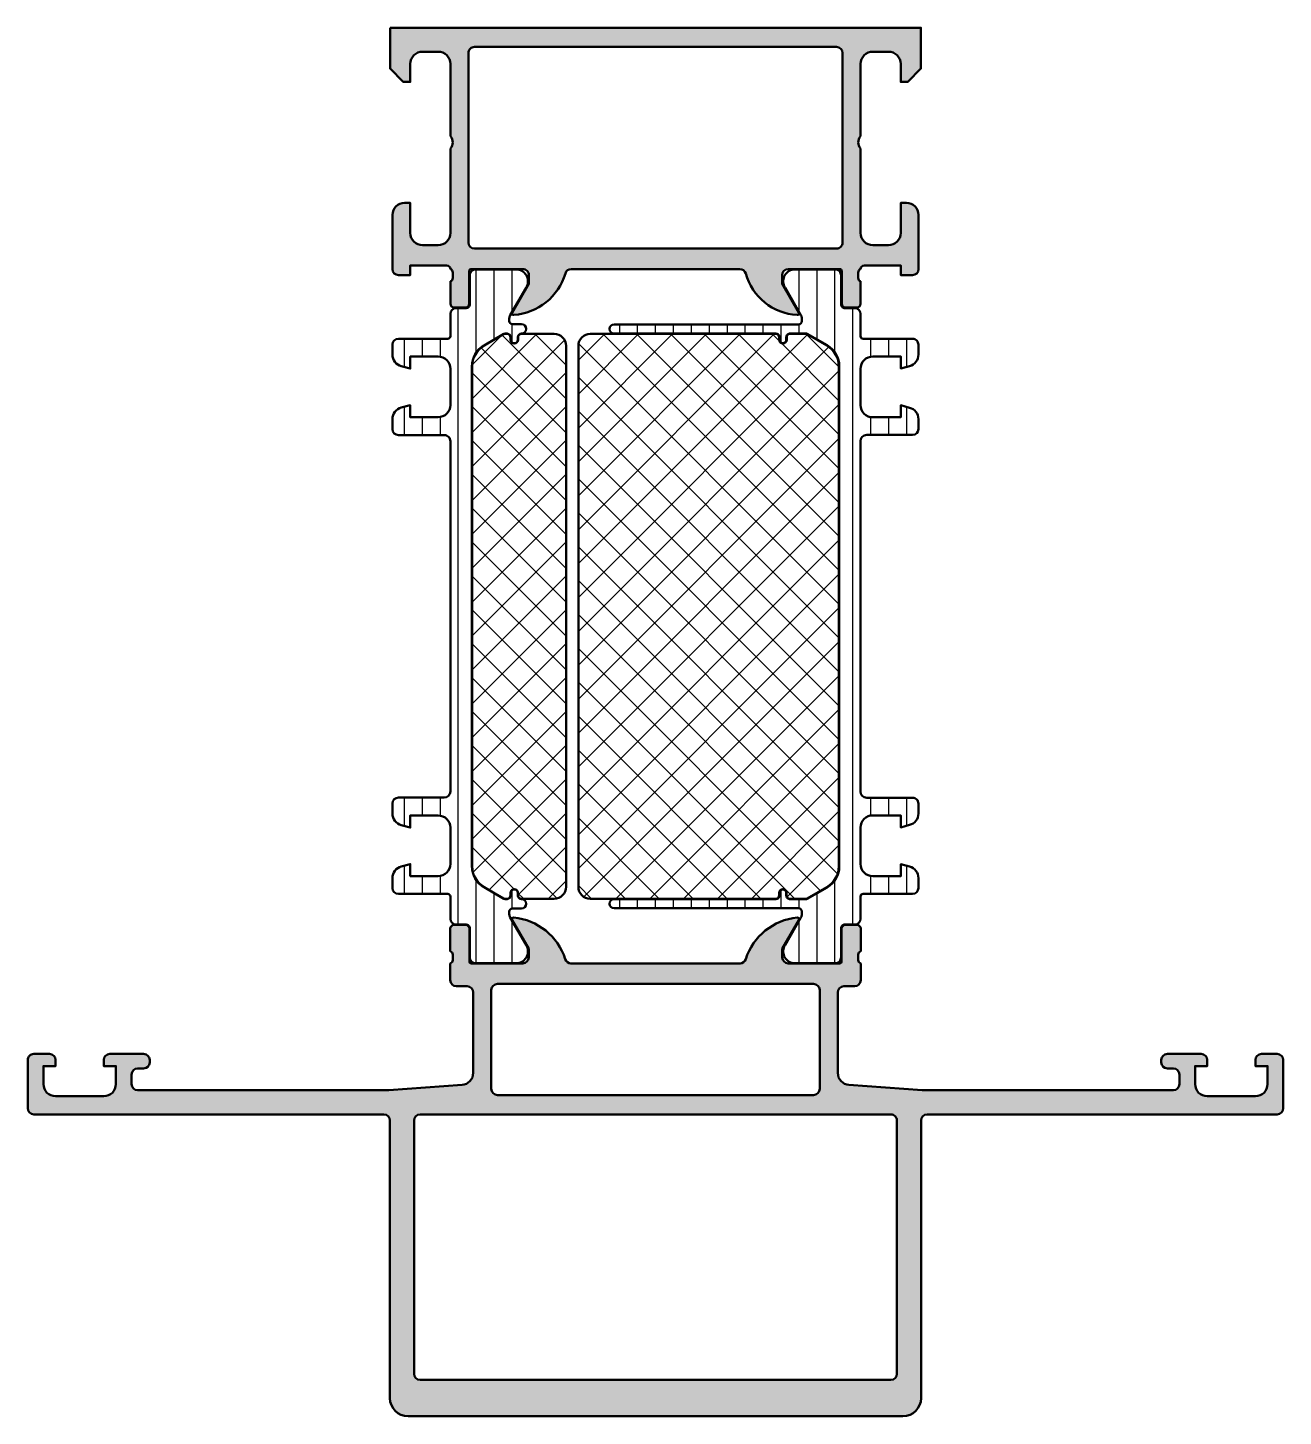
# Model space of a CAD drawing. Extents: x 0 to 104, y -25 to 90.
import ezdxf

# ---------------------------------------------------------------- set-up
doc = ezdxf.new("R2010")
doc.units = 0
for name, color, linetype, lineweight in [('0S-Alu contour', 7, 'Continuous', 50), ('0S-Alu hatch', 252, 'Continuous', 25), ('0S-Plastic contour', 254, 'Continuous', 50), ('0S-Plastic hatch', 253, 'Continuous', 25), ('0S-PT contour', 91, 'Continuous', 50), ('0S-PT hatch', 103, 'Continuous', 25)]:
    doc.layers.add(name, color=color, linetype=linetype, lineweight=lineweight)
pattern_1 = [(90, (0, 0), (-1.4859, 0), [])]
pattern_2 = [(135, (0, 0), (-1.403165018917055, -1.403165018917055), []), (225, (0, 0), (1.403165018917055, -1.403165018917055), [])]

# ---------------------------------------------------------------- blocks, each defined once
blk = doc.blocks.new('345120__AD4BCB00_28C8_455F_AEE7_63F53128091C_')
at = {"layer": '0S-Alu hatch'}
h = blk.add_hatch(color=256, dxfattribs=at)
edge = h.paths.add_edge_path()
edge.add_line((30.01001982400349, 89.97999999999998), (30.0100198240035, 86.59411009216667))
edge.add_line((30.0100198240035, 86.59411009216667), (31.10413754556472, 85.49999237060545))
edge.add_line((31.10413754556472, 85.49999237060545), (31.68997099584903, 85.49999237060545))
edge.add_line((31.68997099584903, 85.49999237060545), (31.68997099145812, 86.9903561048895))
edge.add_ellipse((32.70005739516879, 86.99035610490422), major_axis=(-1.010086403710666, 0), ratio=1, start_angle=270.00000000083594, end_angle=360, ccw=False)
edge.add_line((32.70005739515405, 88.0004425086149), (33.9999650182035, 88.00044250638472))
edge.add_ellipse((33.99996501530947, 86.99038769657783), major_axis=(-1.010054809806888, 0), ratio=1, start_angle=180, end_angle=269.9999998358352, ccw=False)
edge.add_line((35.01001982511636, 86.9903876965836), (35.01001982400424, 80.99398500629165))
edge.add_ellipse((34.47518048368517, 80.48999999999997), major_axis=(-0.7348836686984943, 0), ratio=1, start_angle=136.7012535035812, end_angle=223.2987464964463, ccw=False)
edge.add_line((35.01001982400448, 79.98601499370857), (35.01001982573198, 72.99005879773142))
edge.add_ellipse((33.99996102627329, 72.99005879773019), major_axis=(-1.010058799458697, 0), ratio=1, start_angle=90.000000000071, end_angle=180, ccw=False)
edge.add_line((33.99996102627453, 71.9799999982715), (32.70005846513385, 71.97999999617475))
edge.add_ellipse((32.70005846646215, 72.99008747058362), major_axis=(-1.010087474408862, 0), ratio=1, start_angle=0, end_angle=89.99999992465428, ccw=False)
edge.add_line((31.68997099205329, 72.99008747056892), (31.6899709958632, 75.48000000007649))
edge.add_line((31.6899709958632, 75.48000000007649), (31.20005846637092, 75.4800000038252))
edge.add_arc((31.20005846640918, 74.4899125294693), 0.9900874743559029, 90.00000000221404, 180.0007771263279)
edge.add_line((30.20997099214435, 74.48989910051021), (30.21003203054565, 69.98997024217189))
edge.add_arc((30.70000129041309, 69.98997688836201), 0.4899692599125232, 180.0007771887011, 269.9995628680093)
edge.add_line((30.6999975522453, 69.50000762846375), (31.69003203103475, 69.50000007628228))
edge.add_line((31.69003203103475, 69.50000007628228), (31.69003203103475, 70.29999542236327))
edge.add_line((31.69003203103475, 70.29999542236327), (34.69993025669233, 70.29999542236327))
edge.add_ellipse((34.70055755761948, 69.99062467693963), major_axis=(-0.3093713814017529, 0), ratio=1, start_angle=181.2535277078322, end_angle=270.11617661619397, ccw=False)
edge.add_ellipse((34.92109182472665, 69.72247177861031), major_axis=(-0.2888950563268075, 0), ratio=1, start_angle=178.8557447408052, end_angle=252.1064047614534, ccw=False)
edge.add_line((35.20992927126912, 69.716702632669), (35.20992927126913, 69.26330995992463))
edge.add_ellipse((34.92106117562599, 69.25754871113688), major_axis=(-0.2889255417371193, 0), ratio=1, start_angle=107.9133206864804, end_angle=181.1425681414681, ccw=False)
edge.add_line((35.00992827126913, 68.98262943574855), (35.00992827126913, 67.10999437060545))
edge.add_arc((35.29992827126913, 67.10999437060543), 0.2899999999999991, 180, 270)
edge.add_line((35.29992827126913, 66.81999437060543), (36.27990259031192, 66.81999437060546))
edge.add_arc((36.27990259031192, 67.10999437060545), 0.289999999999992, 270.0000000000014, 360)
edge.add_line((36.56990259031191, 67.10999437060545), (36.56990259031192, 69.86999237060544))
edge.add_ellipse((36.69990259031191, 69.86999237060546), major_axis=(-0.1299999999999954, 0), ratio=1, start_angle=270.00172819864645, end_angle=360, ccw=False)
edge.add_line((36.69989866915357, 69.99999237054632), (40.9998952533339, 70.00012207024645))
edge.add_ellipse((40.99991063594465, 69.49013495270451), major_axis=(-0.5099871177739304, 0), ratio=1, start_angle=180, end_angle=270.00172819791635, ccw=False)
edge.add_line((41.50989775371859, 69.49013495270451), (41.50989775369089, 68.78744563776674))
edge.add_line((41.50989775369089, 68.78744563776674), (40.12053311515373, 66.3809875903686))
edge.add_arc((40.23549584066673, 66.3276971746127), 0.1267134431258742, 155.1301469601602, 285.3449848643915)
edge.add_arc((39.92092961992366, 71.00638100774353), 4.813483216037499, 274.1471000586061, 343.4516360774273)
edge.add_ellipse((45.02391231498486, 69.4901220703124), major_axis=(-0.5100000000000832, 0), ratio=1, start_angle=269.9999999999992, end_angle=343.45163607743103, ccw=False)
edge.add_line((45.02391231498487, 70.00012207031247), (58.97899216622349, 70.00012207031249))
edge.add_ellipse((58.97899216622347, 69.49012207031234), major_axis=(-0.5100000000001473, 0), ratio=1, start_angle=195.5022685849568, end_angle=269.9999999999984, ccw=False)
edge.add_arc((63.97793569554375, 70.87666495980142), 4.67767169293935, 195.5022685849554, 266.9729966327641)
edge.add_arc((63.76732575708095, 66.32526302328627), 0.1251541355330906, 253.0907041385972, 386.3817672936331)
edge.add_line((63.87944549077118, 66.38087527875453), (62.49001600930634, 68.78744563776672))
edge.add_line((62.49001600930634, 68.78744563776672), (62.49001600927865, 69.49013495270411))
edge.add_ellipse((63.00000312705274, 69.49013495270435), major_axis=(-0.5099871177740951, 0), ratio=1, start_angle=270.00009934836737, end_angle=360, ccw=False)
edge.add_line((63.00000224275746, 70.00012207047767), (67.3000416381901, 70.00012952636665))
edge.add_ellipse((67.30004186360382, 69.8701296997072), major_axis=(-0.1299998266596383, 0), ratio=1, start_angle=180, end_angle=270.0000993482501, ccw=False)
edge.add_line((67.43004169026347, 69.87012969970701), (67.43004169026345, 67.11013169970701))
edge.add_arc((67.72004169026344, 67.11013169970701), 0.2900000000000062, 180, 270.0000000000028)
edge.add_line((67.72004169026347, 66.820131699707), (68.70001600930621, 66.820131699707))
edge.add_arc((68.70001600930621, 67.11013169970701), 0.2900000000000062, 270, 360)
edge.add_line((68.99001600930622, 67.11013169970701), (68.99001600930622, 68.98276676485011))
edge.add_ellipse((69.07888310494936, 69.25768604023841), major_axis=(-0.2889255417370959, 0), ratio=1, start_angle=-1.1425681412202948, end_angle=72.08667931351869, ccw=False)
edge.add_line((68.79001500930622, 69.26344728902491), (68.79001500930623, 69.71683996177029))
edge.add_ellipse((69.07885245584922, 69.72260910771564), major_axis=(-0.2888950563273979, 0), ratio=1, start_angle=-72.10678556623918, end_angle=1.1442552599934857, ccw=False)
edge.add_ellipse((69.29932459227003, 69.99068701524968), major_axis=(-0.3093091018264444, 0), ratio=1, start_angle=269.8785649570831, end_angle=358.73221604357985, ccw=False)
edge.add_line((69.2999801542722, 70.29999542236325), (72.30987791726523, 70.29999542236327))
edge.add_line((72.30987791726523, 70.29999542236327), (72.30987791726523, 69.50000007628228))
edge.add_line((72.30987791726523, 69.50000007628228), (73.2999123960666, 69.50000762846372))
edge.add_arc((73.29990865789183, 69.98997688835702), 0.4899692599075602, 270.0004371328058, 359.9992228117678)
edge.add_line((73.78987791775431, 69.98997024217388), (73.7899389561556, 74.48989910051957))
edge.add_arc((72.79985148185719, 74.48991252943571), 0.9900874743894764, 359.9992228764861, 450.0000000002698)
edge.add_line((72.79985148185253, 75.48000000382518), (72.30993895243678, 75.48000000007649))
edge.add_line((72.30993895243678, 75.48000000007649), (72.3099389562467, 72.99008747058421))
edge.add_ellipse((71.29985148184491, 72.99008747057654), major_axis=(-1.010087474401785, 0), ratio=1, start_angle=90.00000006134832, end_angle=180, ccw=False)
edge.add_line((71.29985148292644, 71.97999999617475), (69.99994270196751, 71.97999999861781))
edge.add_ellipse((69.99994270197689, 72.99004876278987), major_axis=(-1.01004876417204, 0), ratio=1, start_angle=0, end_angle=89.999999999468, ccw=False)
edge.add_line((68.98989393780485, 72.99004876279929), (68.98989393899305, 79.98601499370825))
edge.add_ellipse((69.52473327931207, 80.48999999999997), major_axis=(-0.7348836686985074, 0), ratio=1, start_angle=-43.2987464964765, end_angle=43.29874649645137, ccw=False)
edge.add_line((68.98989393899328, 80.99398500629194), (68.98989393830392, 86.99039773154487))
edge.add_ellipse((69.99993871282162, 86.99039773154546), major_axis=(-1.010044774517695, 0), ratio=1, start_angle=270.0000001645236, end_angle=360, ccw=False)
edge.add_line((69.9999387099213, 88.00044250606315), (71.29985255312631, 88.0004425086149))
edge.add_ellipse((71.2998525531361, 86.99035610490915), major_axis=(-1.010086403705727, 0), ratio=1, start_angle=180, end_angle=270.00000000055536, ccw=False)
edge.add_line((72.30993895684183, 86.99035610491894), (72.30993895245093, 85.49999237060545))
edge.add_line((72.30993895245093, 85.49999237060545), (72.89577240273525, 85.49999237060545))
edge.add_line((72.89577240273525, 85.49999237060545), (73.98989012429645, 86.59411009216666))
edge.add_line((73.98989012429645, 86.59411009216666), (73.98989012429648, 89.97999999999998))
edge.add_line((73.98989012429648, 89.97999999999998), (30.01001982400349, 89.97999999999998))
edge = h.paths.add_edge_path()
edge.add_ellipse((37.00003782366018, 87.88999115561674), major_axis=(-0.5000027408751322, 0), ratio=1, start_angle=269.9999999999992, end_angle=360, ccw=False)
edge.add_line((37.00003782366019, 88.38999389649186), (66.99987868020467, 88.38999389648433))
edge.add_ellipse((66.99987593933707, 87.88999115561674), major_axis=(-0.500002740875118, 0), ratio=1, start_angle=180, end_angle=269.9996859214303, ccw=False)
edge.add_line((67.49987868021219, 87.889991155617), (67.4998786802122, 72.18999968910977))
edge.add_ellipse((66.99987593933709, 72.18999968910977), major_axis=(-0.500002740875118, 0), ratio=1, start_angle=89.9999999999983, end_angle=180, ccw=False)
edge.add_line((66.99987593933707, 71.68999694823465), (37.00003782366006, 71.68999694823465))
edge.add_ellipse((37.00003782366019, 72.18999968910978), major_axis=(-0.5000027408751322, 0), ratio=1, start_angle=0, end_angle=89.99999999998528, ccw=False)
edge.add_line((36.50003508278505, 72.18999968910978), (36.50003508278505, 87.889991155617))
at = {"layer": '0S-Alu contour', "color": 7}
for points in [[(30.01001982400349, 89.97999999999998), (30.0100198240035, 86.59411009216667), (31.10413754556472, 85.49999237060545), (31.68997099584903, 85.49999237060545), (31.68997099145812, 86.9903561048895)], [(72.30993895684183, 86.99035610491894), (72.30993895245093, 85.49999237060545), (72.89577240273525, 85.49999237060545), (73.98989012429645, 86.59411009216666), (73.98989012429648, 89.97999999999998), (30.01001982400349, 89.97999999999998)], [(32.70005739515405, 88.0004425086149), (33.9999650182035, 88.00044250638472)], [(36.50003508278505, 72.18999968910978), (36.50003508278505, 87.889991155617)], [(37.00003782366019, 88.38999389649186), (66.99987868020467, 88.38999389648433)], [(67.49987868021219, 87.889991155617), (67.4998786802122, 72.18999968910977)], [(69.9999387099213, 88.00044250606315), (71.29985255312631, 88.0004425086149)], [(35.01001982511636, 86.9903876965836), (35.01001982400424, 80.99398500629165)], [(68.98989393899328, 80.99398500629194), (68.98989393830392, 86.99039773154487)], [(35.01001982400448, 79.98601499370857), (35.01001982573198, 72.99005879773142)], [(68.98989393780485, 72.99004876279929), (68.98989393899305, 79.98601499370825)], [(31.68997099205329, 72.99008747056892), (31.6899709958632, 75.48000000007649), (31.20005846637092, 75.4800000038252)], [(72.79985148185253, 75.48000000382518), (72.30993895243678, 75.48000000007649), (72.3099389562467, 72.99008747058421)], [(30.20997099214435, 74.48989910051021), (30.21003203054565, 69.98997024217189)], [(73.78987791775431, 69.98997024217388), (73.7899389561556, 74.48989910051957)], [(33.99996102627453, 71.9799999982715), (32.70005846513385, 71.97999999617475)], [(66.99987593933707, 71.68999694823465), (37.00003782366006, 71.68999694823465)], [(71.29985148292644, 71.97999999617475), (69.99994270196751, 71.97999999861781)], [(30.6999975522453, 69.50000762846375), (31.69003203103475, 69.50000007628228), (31.69003203103475, 70.29999542236327), (34.69993025669233, 70.29999542236327)], [(69.2999801542722, 70.29999542236325), (72.30987791726523, 70.29999542236327), (72.30987791726523, 69.50000007628228), (73.2999123960666, 69.50000762846372)], [(35.20992927126912, 69.716702632669), (35.20992927126913, 69.26330995992463)], [(36.56990259031191, 67.10999437060545), (36.56990259031192, 69.86999237060544)], [(36.69989866915357, 69.99999237054632), (40.9998952533339, 70.00012207024645)], [(41.50989775371859, 69.49013495270451), (41.50989775369089, 68.78744563776674), (40.12053311515373, 66.3809875903686)], [(45.02391231498487, 70.00012207031247), (58.97899216622349, 70.00012207031249)], [(63.87944549077118, 66.38087527875453), (62.49001600930634, 68.78744563776672), (62.49001600927865, 69.49013495270411)], [(63.00000224275746, 70.00012207047767), (67.3000416381901, 70.00012952636665)], [(67.43004169026347, 69.87012969970701), (67.43004169026345, 67.11013169970701)], [(68.79001500930622, 69.26344728902491), (68.79001500930623, 69.71683996177029)], [(35.00992827126913, 68.98262943574855), (35.00992827126913, 67.10999437060545)], [(68.99001600930622, 67.11013169970701), (68.99001600930622, 68.98276676485011)], [(35.29992827126913, 66.81999437060543), (36.27990259031192, 66.81999437060546)], [(67.72004169026347, 66.820131699707), (68.70001600930621, 66.820131699707)]]:
    blk.add_lwpolyline(points, dxfattribs=at)
at = {"layer": '0S-Alu contour', "color": 7, "extrusion": (0, 0, -1)}
for centre, radius, start, end in [((-32.70005739516879, 86.99035610490422), 1.010086403710666, 0, 89.99999999916409), ((-33.99996501530947, 86.99038769657783), 1.010054809806888, 90.00000016416485, 180), ((-37.00003782366018, 87.88999115561674), 0.5000027408751322, 0, 90.00000000000081), ((-66.99987593933707, 87.88999115561674), 0.500002740875118, 90.00031407856972, 180), ((-69.99993871282162, 86.99039773154546), 1.010044774517695, 0, 89.9999998354764), ((-71.2998525531361, 86.99035610490915), 1.010086403705727, 89.99999999944463, 180), ((-34.47518048368517, 80.48999999999997), 0.7348836686984943, 136.7012535035537, 223.2987464964188), ((-69.52473327931207, 80.48999999999997), 0.7348836686985074, 316.7012535035486, 43.29874649647645), ((-32.70005846646215, 72.99008747058362), 1.010087474408862, 270.0000000753457, 0), ((-33.99996102627329, 72.99005879773019), 1.010058799458697, 180, 269.999999999929), ((-69.99994270197689, 72.99004876278987), 1.01004876417204, 270.0000000005321, 0), ((-71.29985148184491, 72.99008747057654), 1.010087474401785, 180, 269.9999999386517), ((-37.00003782366019, 72.18999968910978), 0.5000027408751322, 270.0000000000147, 0), ((-66.99987593933709, 72.18999968910977), 0.500002740875118, 180, 270.0000000000017), ((-34.70055755761948, 69.99062467693963), 0.3093713814017529, 89.88382338380605, 178.7464722921678), ((-69.29932459227003, 69.99068701524968), 0.3093091018264444, 1.267783956420139, 90.12143504291694), ((-34.92109182472665, 69.72247177861031), 0.2888950563268075, 107.8935952385466, 181.1442552591949), ((-34.92106117562599, 69.25754871113688), 0.2889255417371193, 178.8574318585319, 252.0866793135196), ((-36.69990259031191, 69.86999237060546), 0.1299999999999954, 0, 89.99827180135355), ((-40.99991063594465, 69.49013495270451), 0.5099871177739304, 89.99827180208368, 180), ((-45.02391231498486, 69.4901220703124), 0.5100000000000832, 16.54836392256897, 90.0000000000008), ((-58.97899216622347, 69.49012207031234), 0.5100000000001473, 90.0000000000016, 164.4977314150432), ((-63.00000312705274, 69.49013495270435), 0.5099871177740951, 0, 89.99990065163264), ((-67.30004186360382, 69.8701296997072), 0.1299998266596383, 89.9999006517499, 180), ((-69.07885245584922, 69.72260910771564), 0.2888950563273979, 358.8557447400065, 72.10678556623934), ((-69.07888310494936, 69.25768604023841), 0.2889255417370959, 287.9133206864813, 1.14256814122025)]:
    blk.add_arc(centre, radius, start, end, dxfattribs=at)
at = {"layer": '0S-Alu contour', "color": 7}
for centre, radius, start, end in [((31.20005846640918, 74.4899125294693), 0.9900874743559029, 90.00000000221404, 180.0007771263279), ((72.79985148185719, 74.48991252943571), 0.9900874743894764, 359.9992228764861, 90.00000000026975), ((30.70000129041309, 69.98997688836201), 0.4899692599125232, 180.0007771887011, 269.9995628680093), ((39.92092961992366, 71.00638100774353), 4.813483216037499, 274.1471000586061, 343.4516360774273), ((63.97793569554375, 70.87666495980142), 4.67767169293935, 195.5022685849554, 266.9729966327641), ((73.29990865789183, 69.98997688835702), 0.4899692599075602, 270.0004371328058, 359.9992228117678), ((35.29992827126913, 67.10999437060543), 0.2899999999999991, 180, 270), ((36.27990259031192, 67.10999437060545), 0.289999999999992, 270.0000000000014, 0), ((67.72004169026344, 67.11013169970701), 0.2900000000000062, 180, 270.0000000000028), ((68.70001600930621, 67.11013169970701), 0.2900000000000062, 270, 0), ((40.23549584066673, 66.3276971746127), 0.1267134431258742, 155.1301469601602, 285.3449848643915), ((63.76732575708095, 66.32526302328627), 0.1251541355330906, 253.0907041385972, 26.38176729363305)]:
    blk.add_arc(centre, radius, start, end, dxfattribs=at)
blk = doc.blocks.new('284599__5489AD20_7511_4468_A2F4_61C1FBB0407B___2CBFC579_4E90_4104_95AC_3E2B73930142_')
at = {"layer": '0S-Plastic hatch'}
h = blk.add_hatch(dxfattribs=at)
h.set_pattern_fill('ANSI31', color=256, scale=0.4680000000000001, angle=45, style=0)
h.set_pattern_definition(pattern_1)
edge = h.paths.add_edge_path()
edge.add_arc((36.31035115734402, 67.08000300004718), 0.3100000000000023, 269.9999999994918, 360.0079247372467)
edge.add_line((36.62035115437881, 67.08004587700192), (36.62001921162703, 69.47993624934641))
edge.add_ellipse((37.11001518437641, 69.48000402261776), major_axis=(-0.4899959774363704, 0), ratio=1, start_angle=-90.00000000107758, end_angle=0.007924804668903107, ccw=False)
edge.add_line((37.11001518438563, 69.97000000005413), (40.58584232019495, 69.97000000004716))
edge.add_ellipse((40.44424867311881, 68.99018192532434), major_axis=(-0.9899960709244767, 0), ratio=1, start_angle=147.2592430116171, end_angle=261.77710364109817, ccw=False)
edge.add_line((41.27696037809969, 68.45475365110477), (39.95832421846442, 66.17080851286093))
edge.add_arc((40.39999718952937, 65.9158085390754), 0.5099999999999713, 150.0000034006556, 180.0057438232341)
edge.add_line((39.88999719209211, 65.91575741227533), (39.89001982531967, 65.68997393547717))
edge.add_arc((40.15001982405851, 65.69000000009252), 0.2600000000453182, 180.0057438170791, 269.9999999938667)
edge.add_line((40.15001982403068, 65.43000000004722), (40.90042646339479, 65.43000000004717))
edge.add_ellipse((40.90042646339479, 65.04074092693043), major_axis=(-0.3892590731167473, 0), ratio=1, start_angle=89.99999999999898, end_angle=269.999999999999, ccw=False)
edge.add_arc((40.90042646339479, 64.3400000000471), 0.3114818537665798, 90.00000000000134, 180)
edge.add_line((40.58894460962821, 64.3400000000471), (40.5889446096282, 64.13942920476094))
edge.add_ellipse((40.29951540491444, 64.13942920476094), major_axis=(-0.2894292047137625, 0), ratio=1, start_angle=0, end_angle=180, ccw=False)
edge.add_line((40.01008620020067, 64.13942920476094), (40.01008620020066, 64.34000000004725))
edge.add_arc((39.70008620020069, 64.34000000004724), 0.3099999999999667, 0, 86.6615612799523)
edge.add_line((39.71813867315834, 64.64947392175971), (39.5350070145432, 64.64947392175972))
edge.add_arc((39.53500701454318, 64.43947392175966), 0.2100000000000648, 89.99999999999419, 119.999999999996)
edge.add_line((39.43000701454316, 64.62133925655445), (37.79501982400363, 63.6773789619747))
edge.add_arc((38.80001982400369, 61.93666790036814), 2.009999999999894, 120.0000000000039, 180)
edge.add_line((36.7900198240038, 61.93666790036814), (36.79001982400379, 20.54333209967907))
edge.add_arc((38.80001982400376, 20.54333209967906), 2.009999999999962, 180, 240.0000000000016)
edge.add_line((37.79501982400383, 18.80262103807234), (39.4300070145435, 17.85866074349273))
edge.add_arc((39.5350070145435, 18.04052607828747), 0.2100000000000019, 240.0000000000012, 270.0000000000155)
edge.add_line((39.53500701454355, 17.83052607828747), (39.71813867315831, 17.83052607828752))
edge.add_arc((39.70008620020072, 18.13999999999997), 0.3099999999999475, 273.3384387200362, 360)
edge.add_line((40.01008620020066, 18.13999999999997), (40.01008620020066, 18.34057079528622))
edge.add_ellipse((40.29951540491443, 18.34057079528622), major_axis=(-0.2894292047137625, 0), ratio=1, start_angle=180, end_angle=360, ccw=False)
edge.add_line((40.58894460962819, 18.34057079528621), (40.58894460962819, 18.14000000000007))
edge.add_arc((40.90042646339472, 18.14000000000006), 0.31148185376653, 180, 270.0000000000052)
edge.add_ellipse((40.90042646339477, 17.43925907311677), major_axis=(-0.3892590731167544, 0), ratio=1, start_angle=90.00000000000318, end_angle=270.0000000000031, ccw=False)
edge.add_line((40.90042646339479, 17.05000000000002), (40.15001982403066, 17.04999999999999))
edge.add_arc((40.15001982403068, 16.78999999998251), 0.2600000000174809, 90.00000000000314, 179.9942561767024)
edge.add_line((39.89001982531967, 16.79002606462569), (39.88999719209208, 16.56424258771628))
edge.add_arc((40.39999718942559, 16.56419146094403), 0.5099999998962019, 179.9942561797482, 209.9999966024728)
edge.add_line((39.95832421846442, 16.30919148718627), (41.27696037809966, 14.02524634894245))
edge.add_ellipse((40.44424867311881, 13.48981807472284), major_axis=(-0.9899960709244806, 0), ratio=1, start_angle=98.22289635890257, end_angle=212.7407569883865, ccw=False)
edge.add_line((40.58584232019496, 12.50999999999999), (37.1100151843856, 12.50999999999302))
edge.add_ellipse((37.11001518438562, 12.9999959774386), major_axis=(-0.4899959774455791, 0), ratio=1, start_angle=-0.0003024817733034979, end_angle=89.9999999999983, ccw=False)
edge.add_line((36.62001920694687, 12.99999856427788), (36.62035115437881, 15.39995412303326))
edge.add_arc((36.31035115733804, 15.399996999994), 0.3100000000059852, 359.9920752615574, 449.9999999994024)
edge.add_line((36.31035115734127, 15.70999699999998), (35.50001714510139, 15.70999699999281))
edge.add_ellipse((35.50001714510143, 16.19999432109045), major_axis=(-0.4899973210976381, 0), ratio=1, start_angle=0, end_angle=89.99999999999591, ccw=False)
edge.add_line((35.01001982400378, 16.1999943210905), (35.01001982400378, 18.03999999999998))
edge.add_arc((34.80001982400376, 18.03999999999998), 0.2100000000000222, 0, 90.00000000000193)
edge.add_line((34.80001982400376, 18.25000000000001), (30.70001982400379, 18.24999999999995))
edge.add_ellipse((30.70001982400379, 18.73999999999995), major_axis=(-0.4899999999999949, 0), ratio=1, start_angle=0, end_angle=90, ccw=False)
edge.add_line((30.2100198240038, 18.73999999999995), (30.2100198240038, 19.57074922337434))
edge.add_ellipse((31.20001982400378, 19.57074922337434), major_axis=(-0.9899999999999842, 0), ratio=1, start_angle=285.00000000000273, end_angle=360, ccw=False)
edge.add_line((30.94378896935224, 20.5270157914005), (31.69001982400379, 20.7269677462716))
edge.add_line((31.69001982400379, 20.7269677462716), (31.69001982400379, 19.73))
edge.add_line((31.69001982400379, 19.73), (34.00001982400379, 19.73))
edge.add_arc((34.00001982400378, 20.74000000000001), 1.010000000000001, 270.0000000000004, 360)
edge.add_line((35.01001982400378, 20.74000000000001), (35.01001982400379, 23.74000000000002))
edge.add_arc((34.00001982400385, 23.74000000000002), 1.009999999999941, 0, 89.9999999999992)
edge.add_line((34.00001982400386, 24.74999999999996), (31.69001982400379, 24.74999999999998))
edge.add_line((31.69001982400379, 24.74999999999998), (31.69001982400379, 23.75303225372848))
edge.add_line((31.69001982400379, 23.75303225372848), (30.94378896935245, 23.95298420859941))
edge.add_ellipse((31.20001982400388, 24.9092507766257), major_axis=(-0.9900000000000998, 0), ratio=1, start_angle=0, end_angle=75.00000000000517, ccw=False)
edge.add_line((30.21001982400378, 24.90925077662572), (30.21001982400379, 25.74000000000005))
edge.add_ellipse((30.70001982400376, 25.74000000000004), major_axis=(-0.4899999999999701, 0), ratio=1, start_angle=270.0000000000008, end_angle=360, ccw=False)
edge.add_line((30.70001982400375, 26.23000000000001), (34.5000198240038, 26.23000000000001))
edge.add_arc((34.5000198240038, 26.73999999999999), 0.5099999999999838, 270, 360)
edge.add_line((35.01001982400378, 26.73999999999999), (35.01001982400378, 55.74000000004719))
edge.add_arc((34.50001982400378, 55.74000000004719), 0.5100000000000052, 0, 90.0000000000008)
edge.add_line((34.50001982400377, 56.25000000004719), (30.70001982400376, 56.25000000004719))
edge.add_ellipse((30.70001982400376, 56.74000000004716), major_axis=(-0.4899999999999664, 0), ratio=1, start_angle=0, end_angle=89.9999999999996, ccw=False)
edge.add_line((30.2100198240038, 56.74000000004715), (30.21001982400378, 57.57074922342158))
edge.add_ellipse((31.20001982400376, 57.57074922342159), major_axis=(-0.9899999999999771, 0), ratio=1, start_angle=284.9999999999974, end_angle=360, ccw=False)
edge.add_line((30.94378896935231, 58.52701579144775), (31.69001982400378, 58.72696774631877))
edge.add_line((31.69001982400378, 58.72696774631877), (31.69001982400379, 57.73000000004719))
edge.add_line((31.69001982400379, 57.73000000004719), (34.00001982400379, 57.73000000004719))
edge.add_arc((34.00001982400378, 58.7400000000472), 1.010000000000005, 270.0000000000004, 360)
edge.add_line((35.01001982400378, 58.74000000004719), (35.01001982400378, 61.7400000000472))
edge.add_arc((34.00001982400379, 61.7400000000472), 1.009999999999998, 0, 90.0000000000012)
edge.add_line((34.00001982400377, 62.7500000000472), (31.69001982400379, 62.75000000004713))
edge.add_line((31.69001982400379, 62.75000000004713), (31.69001982400379, 61.75303225377563))
edge.add_line((31.69001982400379, 61.75303225377563), (30.94378896935217, 61.95298420864675))
edge.add_ellipse((31.20001982400372, 62.90925077667285), major_axis=(-0.9899999999999335, 0), ratio=1, start_angle=0, end_angle=74.99999999999591, ccw=False)
edge.add_line((30.21001982400379, 62.90925077667285), (30.21001982400379, 63.74000000004723))
edge.add_ellipse((30.70001982400379, 63.74000000004722), major_axis=(-0.4899999999999985, 0), ratio=1, start_angle=270.0000000000004, end_angle=360, ccw=False)
edge.add_line((30.70001982400379, 64.23000000004723), (34.80001982400378, 64.23000000004716))
edge.add_arc((34.80001982400377, 64.44000000004716), 0.210000000000008, 270.0000000000019, 360)
edge.add_line((35.01001982400378, 64.44000000004716), (35.01001982400378, 66.2800056789567))
edge.add_ellipse((35.5000171451015, 66.28000567895668), major_axis=(-0.4899973210977109, 0), ratio=1, start_angle=270.0000000000008, end_angle=360, ccw=False)
edge.add_line((35.50001714510149, 66.77000300005437), (36.31035115734127, 66.77000300004718))
at = {"layer": '0S-Plastic contour', "color": 7}
for points in [[(36.62035115437881, 67.08004587700192), (36.62001921162703, 69.47993624934641)], [(37.11001518438563, 69.97000000005413), (40.58584232019495, 69.97000000004716)], [(41.27696037809969, 68.45475365110477), (39.95832421846442, 66.17080851286093)], [(35.50001714510149, 66.77000300005437), (36.31035115734127, 66.77000300004718)], [(35.01001982400378, 64.44000000004716), (35.01001982400378, 66.2800056789567)], [(39.88999719209211, 65.91575741227533), (39.89001982531967, 65.68997393547717)], [(39.43000701454316, 64.62133925655445), (37.79501982400363, 63.6773789619747)], [(39.71813867315834, 64.64947392175971), (39.5350070145432, 64.64947392175972)], [(40.15001982403068, 65.43000000004722), (40.90042646339479, 65.43000000004717)], [(30.21001982400379, 62.90925077667285), (30.21001982400379, 63.74000000004723)], [(30.70001982400379, 64.23000000004723), (34.80001982400378, 64.23000000004716)], [(40.01008620020067, 64.13942920476094), (40.01008620020066, 64.34000000004725)], [(40.58894460962821, 64.3400000000471), (40.5889446096282, 64.13942920476094)], [(34.00001982400377, 62.7500000000472), (31.69001982400379, 62.75000000004713), (31.69001982400379, 61.75303225377563), (30.94378896935217, 61.95298420864675)], [(35.01001982400378, 58.74000000004719), (35.01001982400378, 61.7400000000472)], [(36.7900198240038, 61.93666790036814), (36.79001982400379, 20.54333209967907)], [(30.94378896935231, 58.52701579144775), (31.69001982400378, 58.72696774631877), (31.69001982400379, 57.73000000004719), (34.00001982400379, 57.73000000004719)], [(30.2100198240038, 56.74000000004715), (30.21001982400378, 57.57074922342158)], [(34.50001982400377, 56.25000000004719), (30.70001982400376, 56.25000000004719)], [(35.01001982400378, 26.73999999999999), (35.01001982400378, 55.74000000004719)], [(30.21001982400378, 24.90925077662572), (30.21001982400379, 25.74000000000005)], [(30.70001982400375, 26.23000000000001), (34.5000198240038, 26.23000000000001)], [(34.00001982400386, 24.74999999999996), (31.69001982400379, 24.74999999999998), (31.69001982400379, 23.75303225372848), (30.94378896935245, 23.95298420859941)], [(35.01001982400378, 20.74000000000001), (35.01001982400379, 23.74000000000002)], [(30.94378896935224, 20.5270157914005), (31.69001982400379, 20.7269677462716), (31.69001982400379, 19.73), (34.00001982400379, 19.73)], [(30.2100198240038, 18.73999999999995), (30.2100198240038, 19.57074922337434)], [(37.79501982400383, 18.80262103807234), (39.4300070145435, 17.85866074349273)], [(34.80001982400376, 18.25000000000001), (30.70001982400379, 18.24999999999995)], [(35.01001982400378, 16.1999943210905), (35.01001982400378, 18.03999999999998)], [(39.53500701454355, 17.83052607828747), (39.71813867315831, 17.83052607828752)], [(40.01008620020066, 18.13999999999997), (40.01008620020066, 18.34057079528622)], [(40.58894460962819, 18.34057079528621), (40.58894460962819, 18.14000000000007)], [(39.89001982531967, 16.79002606462569), (39.88999719209208, 16.56424258771628)], [(39.95832421846442, 16.30919148718627), (41.27696037809966, 14.02524634894245)], [(40.90042646339479, 17.05000000000002), (40.15001982403066, 17.04999999999999)], [(36.31035115734127, 15.70999699999998), (35.50001714510139, 15.70999699999281)], [(36.62001920694687, 12.99999856427788), (36.62035115437881, 15.39995412303326)], [(40.58584232019496, 12.50999999999999), (37.1100151843856, 12.50999999999302)]]:
    blk.add_lwpolyline(points, dxfattribs=at)
at = {"layer": '0S-Plastic contour', "color": 7, "extrusion": (0, 0, -1)}
for centre, radius, start, end in [((-37.11001518437641, 69.48000402261776), 0.4899959774363705, 359.9920751953311, 90.00000000107762), ((-40.44424867311881, 68.99018192532434), 0.9899960709244767, 98.22289635890186, 212.740756988383), ((-35.5000171451015, 66.28000567895668), 0.4899973210977109, 0, 89.99999999999918), ((-40.90042646339479, 65.04074092693043), 0.3892590731167473, 90.00000000000104, 270.000000000001), ((-30.70001982400379, 63.74000000004722), 0.4899999999999985, 0, 89.99999999999959), ((-40.29951540491444, 64.13942920476094), 0.2894292047137625, 180, 0), ((-31.20001982400372, 62.90925077667285), 0.9899999999999337, 285.0000000000041, 0), ((-31.20001982400376, 57.57074922342159), 0.9899999999999771, 0, 75.00000000000264), ((-30.70001982400376, 56.74000000004716), 0.4899999999999665, 270.0000000000004, 0), ((-30.70001982400376, 25.74000000000004), 0.4899999999999701, 0, 89.99999999999918), ((-31.20001982400388, 24.9092507766257), 0.9900000000000998, 284.9999999999948, 0), ((-31.20001982400378, 19.57074922337434), 0.9899999999999842, 0, 74.99999999999727), ((-30.70001982400379, 18.73999999999995), 0.4899999999999949, 270, 0), ((-40.29951540491443, 18.34057079528622), 0.2894292047137625, 0, 180), ((-40.90042646339477, 17.43925907311677), 0.3892590731167544, 89.99999999999687, 269.9999999999968), ((-35.50001714510143, 16.19999432109045), 0.4899973210976381, 270.0000000000041, 0), ((-40.44424867311881, 13.48981807472284), 0.9899960709244808, 147.2592430116135, 261.7771036410974), ((-37.11001518438562, 12.9999959774386), 0.4899959774455791, 270.0000000000017, 0.0003024817733149)]:
    blk.add_arc(centre, radius, start, end, dxfattribs=at)
at = {"layer": '0S-Plastic contour', "color": 7}
for centre, radius, start, end in [((36.31035115734402, 67.08000300004718), 0.3100000000000023, 269.9999999994918, 0.0079247372467711), ((40.39999718952937, 65.9158085390754), 0.5099999999999713, 150.0000034006556, 180.0057438232341), ((40.15001982405851, 65.69000000009252), 0.2600000000453182, 180.0057438170791, 269.9999999938667), ((34.80001982400377, 64.44000000004716), 0.210000000000008, 270.0000000000019, 0), ((39.53500701454318, 64.43947392175966), 0.2100000000000648, 89.99999999999419, 119.999999999996), ((39.70008620020069, 64.34000000004724), 0.3099999999999667, 0, 86.6615612799523), ((40.90042646339479, 64.3400000000471), 0.3114818537665798, 90.00000000000134, 180), ((38.80001982400369, 61.93666790036814), 2.009999999999894, 120.0000000000039, 180), ((34.00001982400379, 61.7400000000472), 1.009999999999998, 0, 90.0000000000012), ((34.00001982400378, 58.7400000000472), 1.010000000000005, 270.0000000000004, 0), ((34.50001982400378, 55.74000000004719), 0.5100000000000052, 0, 90.0000000000008), ((34.5000198240038, 26.73999999999999), 0.5099999999999838, 270, 0), ((34.00001982400385, 23.74000000000002), 1.009999999999941, 0, 89.9999999999992), ((34.00001982400378, 20.74000000000001), 1.010000000000001, 270.0000000000004, 0), ((38.80001982400376, 20.54333209967906), 2.009999999999962, 180, 240.0000000000016), ((34.80001982400376, 18.03999999999998), 0.2100000000000222, 0, 90.00000000000193), ((39.5350070145435, 18.04052607828747), 0.2100000000000019, 240.0000000000012, 270.0000000000155), ((39.70008620020072, 18.13999999999997), 0.3099999999999475, 273.3384387200362, 0), ((40.90042646339472, 18.14000000000006), 0.31148185376653, 180, 270.0000000000052), ((40.39999718942559, 16.56419146094403), 0.5099999998962019, 179.9942561797482, 209.9999966024728), ((40.15001982403068, 16.78999999998251), 0.2600000000174809, 90.00000000000314, 179.9942561767024), ((36.31035115733804, 15.399996999994), 0.3100000000059852, 359.9920752615574, 89.99999999940248)]:
    blk.add_arc(centre, radius, start, end, dxfattribs=at)
blk = doc.blocks.new('441500__924E298A_25DA_4DDC_BE44_00911CBFB729_')
at = {"layer": '0S-PT hatch'}
h = blk.add_hatch(dxfattribs=at)
h.set_pattern_fill('ANSI37', color=256, scale=0.625, angle=90, style=0)
h.set_pattern_definition(pattern_2)
edge = h.paths.add_edge_path()
edge.add_line((45.60999312112314, 63.64020331974304), (45.60999312112241, 18.83979668030491))
edge.add_arc((46.5999931211224, 18.83979668030488), 0.9899999999999948, 180, 269.9999999999996)
edge.add_line((46.5999931211224, 17.84979668030489), (61.95633899636654, 17.84979668030464))
edge.add_arc((61.95633899636654, 18.13979668030465), 0.2900000000000027, 269.9999999999986, 360)
edge.add_line((62.24633899636654, 18.13979668030465), (62.24633899636655, 18.34036747559087))
edge.add_ellipse((62.55576820108031, 18.34036747559087), major_axis=(-0.3094292047137586, 0), ratio=1, start_angle=180, end_angle=360, ccw=False)
edge.add_line((62.86519740579407, 18.34036747559086), (62.86519740579405, 18.13979668030463))
edge.add_arc((63.15519740579405, 18.13979668030462), 0.2899999999999991, 180, 266.5483281937911)
edge.add_line((63.1377374903191, 17.85032275859213), (64.46500593058286, 17.85032275859212))
edge.add_arc((64.46500593058288, 18.04032275859211), 0.1899999999999871, 269.9999999999957, 299.9999999999969)
edge.add_line((64.56000593058286, 17.87577793187307), (66.19499312112241, 18.81973822645261))
edge.add_arc((65.19999312112245, 20.54312877998365), 1.989999999999983, 299.999999999999, 360)
edge.add_line((67.18999312112243, 20.54312877998363), (67.18999312112311, 61.93646458067266))
edge.add_arc((65.19999312112311, 61.9364645806727), 1.989999999999994, 0, 59.99999999999978)
edge.add_line((66.19499312112312, 63.65985513420373), (64.56000593058359, 64.60381542878332))
edge.add_arc((64.46500593058364, 64.43927060206433), 0.189999999999929, 60.00000000000783, 90.00000000000857)
edge.add_line((64.46500593058362, 64.62927060206425), (63.13827509750769, 64.62927060206428))
edge.add_arc((63.15573501298263, 64.3397966803518), 0.289999999999996, 93.45167180620476, 180)
edge.add_line((62.86573501298263, 64.33979668035181), (62.86573501298261, 64.13922588506556))
edge.add_ellipse((62.55576820108105, 64.13922588506557), major_axis=(-0.3099668119015604, 0), ratio=1, start_angle=0, end_angle=180, ccw=False)
edge.add_line((62.24580138917949, 64.13922588506558), (62.2458013891795, 64.33979668030463))
edge.add_arc((61.95539474978853, 64.33979668030464), 0.2904066393909659, 0, 89.99999999982477)
edge.add_line((61.95539474978942, 64.63020331969561), (46.59999312112617, 64.63020331974298))
edge.add_arc((46.59999312112311, 63.64020331974302), 0.9899999999999735, 89.99999999982317, 180)
at = {"layer": '0S-PT contour', "color": 7}
for points in [[(61.95539474978942, 64.63020331969561), (46.59999312112617, 64.63020331974298)], [(64.46500593058362, 64.62927060206425), (63.13827509750769, 64.62927060206428)], [(66.19499312112312, 63.65985513420373), (64.56000593058359, 64.60381542878332)], [(45.60999312112314, 63.64020331974304), (45.60999312112241, 18.83979668030491)], [(62.24580138917949, 64.13922588506558), (62.2458013891795, 64.33979668030463)], [(62.86573501298263, 64.33979668035181), (62.86573501298261, 64.13922588506556)], [(67.18999312112243, 20.54312877998363), (67.18999312112311, 61.93646458067266)], [(64.56000593058286, 17.87577793187307), (66.19499312112241, 18.81973822645261)], [(46.5999931211224, 17.84979668030489), (61.95633899636654, 17.84979668030464)], [(62.24633899636654, 18.13979668030465), (62.24633899636655, 18.34036747559087)], [(62.86519740579407, 18.34036747559086), (62.86519740579405, 18.13979668030463)], [(63.1377374903191, 17.85032275859213), (64.46500593058286, 17.85032275859212)]]:
    blk.add_lwpolyline(points, dxfattribs=at)
for centre, radius, start, end in [((46.59999312112311, 63.64020331974302), 0.9899999999999735, 89.99999999982317, 180), ((61.95539474978853, 64.33979668030464), 0.2904066393909659, 0, 89.99999999982477), ((63.15573501298263, 64.3397966803518), 0.289999999999996, 93.45167180620476, 180), ((64.46500593058364, 64.43927060206433), 0.189999999999929, 60.00000000000783, 90.00000000000857), ((65.19999312112311, 61.9364645806727), 1.989999999999994, 0, 59.99999999999978), ((65.19999312112245, 20.54312877998365), 1.989999999999983, 299.999999999999, 0), ((46.5999931211224, 18.83979668030488), 0.9899999999999948, 180, 269.9999999999996), ((61.95633899636654, 18.13979668030465), 0.2900000000000027, 269.9999999999986, 0), ((63.15519740579405, 18.13979668030462), 0.2899999999999991, 180, 266.5483281937911), ((64.46500593058288, 18.04032275859211), 0.1899999999999871, 269.9999999999957, 299.9999999999969)]:
    blk.add_arc(centre, radius, start, end, dxfattribs=at)
at = {"layer": '0S-PT contour', "color": 7, "extrusion": (0, 0, -1)}
for centre, radius, start, end in [((-62.55576820108105, 64.13922588506557), 0.3099668119015604, 180, 0), ((-62.55576820108031, 18.34036747559087), 0.3094292047137586, 0, 180)]:
    blk.add_arc(centre, radius, start, end, dxfattribs=at)
blk = doc.blocks.new('441500__78B3880E_D253_4B26_961E_63603120BF12_')
at = {"layer": '0S-PT hatch'}
h = blk.add_hatch(dxfattribs=at)
h.set_pattern_fill('ANSI37', color=256, scale=0.625, angle=90, style=0)
h.set_pattern_definition(pattern_2)
edge = h.paths.add_edge_path()
edge.add_line((44.59001982400378, 63.64020331974265), (44.59001982400378, 18.83979668030452))
edge.add_ellipse((43.60001982400378, 18.83979668030452), major_axis=(-0.9900000000000019, 0), ratio=1, start_angle=90, end_angle=180, ccw=False)
edge.add_line((43.60001982400378, 17.84979668030452), (40.8989446096282, 17.84979668030451))
edge.add_ellipse((40.8989446096282, 18.13979668030453), major_axis=(-0.2900000000000204, 0), ratio=1, start_angle=0, end_angle=89.99999999999858, ccw=False)
edge.add_line((40.60894460962819, 18.13979668030453), (40.60894460962819, 18.34036747559077))
edge.add_arc((40.29951540491443, 18.34036747559077), 0.3094292047137586, 0, 180)
edge.add_line((39.99008620020067, 18.34036747559077), (39.99008620020067, 18.13979668030453))
edge.add_ellipse((39.70008620020068, 18.13979668030451), major_axis=(-0.2899999999999849, 0), ratio=1, start_angle=93.45167180619222, end_angle=180, ccw=False)
edge.add_line((39.71754611567554, 17.85032275859204), (39.53500701454333, 17.85032275859203))
edge.add_ellipse((39.53500701454334, 18.04032275859206), major_axis=(-0.1900000000000261, 0), ratio=1, start_angle=60.00000000000239, end_angle=89.99999999999568, ccw=False)
edge.add_line((39.44000701454334, 17.87577793187299), (37.8050198240038, 18.81973822645256))
edge.add_ellipse((38.80001982400378, 20.54312877998359), major_axis=(-1.989999999999987, 0), ratio=1, start_angle=0, end_angle=60.000000000000625, ccw=False)
edge.add_line((36.81001982400379, 20.54312877998359), (36.8100198240038, 61.93646458067263))
edge.add_ellipse((38.80001982400376, 61.93646458067265), major_axis=(-1.989999999999959, 0), ratio=1, start_angle=299.99999999999875, end_angle=360, ccw=False)
edge.add_line((37.80501982400382, 63.65985513420366), (39.44000701454337, 64.60381542878324))
edge.add_ellipse((39.53500701454329, 64.43927060206441), major_axis=(-0.1899999999997706, 0), ratio=1, start_angle=269.99999999998715, end_angle=300.00000000001234, ccw=False)
edge.add_line((39.53500701454333, 64.62927060206418), (39.71754611567573, 64.62927060206418))
edge.add_ellipse((39.70008620020065, 64.33979668035168), major_axis=(-0.2900000000000191, 0), ratio=1, start_angle=180, end_angle=266.54832819376594, ccw=False)
edge.add_line((39.99008620020067, 64.33979668035168), (39.99008620020068, 64.13922588506544))
edge.add_arc((40.30005301210223, 64.13922588506546), 0.3099668119015604, 180, 360)
edge.add_line((40.61001982400379, 64.13922588506547), (40.6100198240038, 64.33979668030453))
edge.add_ellipse((40.90042646339478, 64.33979668030452), major_axis=(-0.290406639390973, 0), ratio=1, start_angle=270.00000000099953, end_angle=360, ccw=False)
edge.add_line((40.90042646338971, 64.6302033196955), (43.60001982398652, 64.63020331974262))
edge.add_ellipse((43.60001982400379, 63.64020331974263), major_axis=(-0.9899999999999948, 0), ratio=1, start_angle=180, end_angle=270.00000000099885, ccw=False)
at = {"layer": '0S-PT contour', "color": 7}
for points in [[(37.80501982400382, 63.65985513420366), (39.44000701454337, 64.60381542878324)], [(39.53500701454333, 64.62927060206418), (39.71754611567573, 64.62927060206418)], [(40.90042646338971, 64.6302033196955), (43.60001982398652, 64.63020331974262)], [(39.99008620020067, 64.33979668035168), (39.99008620020068, 64.13922588506544)], [(40.61001982400379, 64.13922588506547), (40.6100198240038, 64.33979668030453)], [(44.59001982400378, 63.64020331974265), (44.59001982400378, 18.83979668030452)], [(36.81001982400379, 20.54312877998359), (36.8100198240038, 61.93646458067263)], [(39.44000701454334, 17.87577793187299), (37.8050198240038, 18.81973822645256)], [(39.71754611567554, 17.85032275859204), (39.53500701454333, 17.85032275859203)], [(39.99008620020067, 18.34036747559077), (39.99008620020067, 18.13979668030453)], [(40.60894460962819, 18.13979668030453), (40.60894460962819, 18.34036747559077)], [(43.60001982400378, 17.84979668030452), (40.8989446096282, 17.84979668030451)]]:
    blk.add_lwpolyline(points, dxfattribs=at)
at = {"layer": '0S-PT contour', "color": 7, "extrusion": (0, 0, -1)}
for centre, radius, start, end in [((-39.53500701454329, 64.43927060206441), 0.1899999999997707, 59.99999999998768, 90.00000000001288), ((-39.70008620020065, 64.33979668035168), 0.2900000000000191, 93.45167180623405, 180), ((-40.90042646339478, 64.33979668030452), 0.290406639390973, 0, 89.99999999900047), ((-43.60001982400379, 63.64020331974263), 0.9899999999999948, 89.99999999900113, 180), ((-38.80001982400376, 61.93646458067265), 1.989999999999959, 0, 60.00000000000127), ((-38.80001982400378, 20.54312877998359), 1.989999999999987, 299.9999999999994, 0), ((-43.60001982400378, 18.83979668030452), 0.9900000000000019, 180, 270), ((-39.53500701454334, 18.04032275859206), 0.1900000000000261, 270.0000000000043, 299.9999999999976), ((-39.70008620020068, 18.13979668030451), 0.2899999999999849, 180, 266.5483281938078), ((-40.8989446096282, 18.13979668030453), 0.2900000000000204, 270.0000000000014, 0)]:
    blk.add_arc(centre, radius, start, end, dxfattribs=at)
at = {"layer": '0S-PT contour', "color": 7}
for centre, radius, start, end in [((40.30005301210223, 64.13922588506546), 0.3099668119015604, 180, 0), ((40.29951540491443, 18.34036747559077), 0.3094292047137586, 0, 180)]:
    blk.add_arc(centre, radius, start, end, dxfattribs=at)
blk = doc.blocks.new('284599__A21726DA_8A89_44D6_AFB0_68EF87FF96B7___6D2689E0_EB5F_433C_AA26_90F8A80AC4B4_')
at = {"layer": '0S-Plastic hatch'}
h = blk.add_hatch(dxfattribs=at)
h.set_pattern_fill('ANSI31', color=256, scale=0.4680000000000001, angle=45, style=0)
h.set_pattern_definition(pattern_1)
edge = h.paths.add_edge_path()
edge.add_line((68.97999312112317, 66.28000567895667), (68.97999312112314, 64.4400000000472))
edge.add_arc((69.19999312112319, 64.4400000000472), 0.2200000000000415, 180, 270)
edge.add_line((69.19999312112319, 64.22000000004716), (73.29999312112315, 64.22000000004715))
edge.add_ellipse((73.2999931211232, 63.74000000004717), major_axis=(-0.4799999999999756, 0), ratio=1, start_angle=180, end_angle=270.0000000000051, ccw=False)
edge.add_line((73.77999312112317, 63.74000000004718), (73.77999312112311, 62.90925077667278))
edge.add_ellipse((72.79999312112318, 62.90925077667284), major_axis=(-0.9799999999999327, 0), ratio=1, start_angle=105.0000000000079, end_angle=180, ccw=False)
edge.add_line((73.05363578532376, 61.96264346690965), (72.31999312112313, 61.76606450750401))
edge.add_line((72.31999312112313, 61.76606450750401), (72.31999312112313, 62.76000000004708))
edge.add_line((72.31999312112313, 62.76000000004708), (69.99999312112315, 62.76000000004717))
edge.add_arc((69.99999312112311, 61.74000000004717), 1.019999999999996, 89.99999999999761, 180)
edge.add_line((68.97999312112312, 61.74000000004719), (68.97999312112307, 58.74000000004718))
edge.add_arc((69.99999312112307, 58.74000000004717), 1.019999999999996, 180, 269.9999999999976)
edge.add_line((69.99999312112303, 57.72000000004718), (72.31999312112306, 57.72000000004712))
edge.add_line((72.31999312112306, 57.72000000004712), (72.31999312112308, 58.71393549259032))
edge.add_line((72.31999312112308, 58.71393549259032), (73.05363578532352, 58.51735653318481))
edge.add_ellipse((72.79999312112305, 57.57074922342152), major_axis=(-0.9800000000000002, 0), ratio=1, start_angle=180, end_angle=255, ccw=False)
edge.add_line((73.77999312112306, 57.57074922342153), (73.77999312112303, 56.74000000004708))
edge.add_ellipse((73.29999312112307, 56.74000000004707), major_axis=(-0.4799999999999613, 0), ratio=1, start_angle=90, end_angle=180, ccw=False)
edge.add_line((73.29999312112307, 56.26000000004712), (69.49999312112303, 56.26000000004717))
edge.add_arc((69.49999312112305, 55.74000000004716), 0.5200000000000174, 90.00000000000314, 180)
edge.add_line((68.97999312112304, 55.74000000004716), (68.97999312112253, 26.73999999999999))
edge.add_arc((69.49999312112251, 26.73999999999999), 0.5199999999999818, 180, 270)
edge.add_line((69.49999312112251, 26.22000000000001), (73.29999312112255, 26.21999999999995))
edge.add_ellipse((73.2999931211226, 25.73999999999998), major_axis=(-0.4799999999999649, 0), ratio=1, start_angle=180, end_angle=270.0000000000034, ccw=False)
edge.add_line((73.77999312112256, 25.73999999999998), (73.77999312112252, 24.90925077662564))
edge.add_ellipse((72.79999312112244, 24.90925077662565), major_axis=(-0.980000000000075, 0), ratio=1, start_angle=104.99999999999369, end_angle=180, ccw=False)
edge.add_line((73.05363578532283, 23.96264346686225), (72.31999312112254, 23.76606450745684))
edge.add_line((72.31999312112254, 23.76606450745684), (72.31999312112252, 24.75999999999994))
edge.add_line((72.31999312112252, 24.75999999999994), (69.99999312112243, 24.75999999999994))
edge.add_arc((69.99999312112243, 23.74), 1.019999999999928, 90, 180)
edge.add_line((68.9799931211225, 23.74000000000002), (68.97999312112243, 20.73999999999999))
edge.add_arc((69.99999312112243, 20.73999999999998), 1.019999999999981, 180, 270)
edge.add_line((69.99999312112243, 19.72), (72.31999312112245, 19.71999999999995))
edge.add_line((72.31999312112245, 19.71999999999995), (72.31999312112247, 20.71393549254314))
edge.add_line((72.31999312112247, 20.71393549254314), (73.053635785323, 20.51735653313754))
edge.add_ellipse((72.79999312112248, 19.57074922337431), major_axis=(-0.9799999999999561, 0), ratio=1, start_angle=180, end_angle=254.99999999999682, ccw=False)
edge.add_line((73.77999312112244, 19.57074922337427), (73.77999312112239, 18.73999999999988))
edge.add_ellipse((73.29999312112238, 18.73999999999988), major_axis=(-0.4799999999999898, 0), ratio=1, start_angle=90, end_angle=180, ccw=False)
edge.add_line((73.29999312112238, 18.25999999999988), (69.19999312112242, 18.26))
edge.add_arc((69.1999931211224, 18.03999999999998), 0.2200000000000202, 89.99999999999628, 180)
edge.add_line((68.97999312112239, 18.03999999999999), (68.97999312112236, 16.1999943210905))
edge.add_ellipse((68.49999580002466, 16.1999943210905), major_axis=(-0.4799973210976845, 0), ratio=1, start_angle=90, end_angle=180, ccw=False)
edge.add_line((68.49999580002466, 15.71999699999282), (67.68966178778231, 15.71999700000002))
edge.add_arc((67.68966178778226, 15.39999699999991), 0.3200000000001104, 89.99999999998728, 180.0079248428868)
edge.add_line((67.3696617908431, 15.39995273932772), (67.36999373359484, 13.00006236694499))
edge.add_ellipse((66.88999776077102, 12.99999597740812), major_axis=(-0.4799959774150587, 0), ratio=1, start_angle=89.99999999638862, end_angle=180.0079247336595, ccw=False)
edge.add_line((66.88999776074078, 12.51999999999306), (63.41489127612707, 12.52000000000008))
edge.add_ellipse((63.5557642720073, 13.48981807472293), major_axis=(-0.9799960709244713, 0), ratio=1, start_angle=-32.754707704905115, end_angle=81.73518387497859, ccw=False)
edge.add_line((62.73159290657348, 14.0200386509234), (64.05034898099638, 16.30419148770038))
edge.add_arc((63.60001575559682, 16.56419146097192), 0.5199999999999702, 330.0000034006527, 360.0057438232976)
edge.add_line((64.12001575298385, 16.56424359025828), (64.11999311975626, 16.79002706700078))
edge.add_arc((63.8499931210404, 16.78999999992749), 0.2700000000725762, 0.0057438113683433, 89.99999998807768)
edge.add_line((63.84999312109658, 17.06000000000007), (48.57100665410336, 17.06000000000091))
edge.add_ellipse((48.57100665410337, 17.43925907311738), major_axis=(-0.3792590731164722, 0), ratio=1, start_angle=-90.00000000000102, end_angle=89.99999999999898, ccw=False)
edge.add_line((48.57100665410339, 17.81851814623385), (61.95485714260001, 17.81851814623363))
edge.add_arc((61.95485714260001, 18.14000000000016), 0.321481853766528, 270, 360)
edge.add_line((62.27633899636654, 18.14000000000016), (62.27633899636654, 18.34057079528633))
edge.add_ellipse((62.55576820108031, 18.34057079528633), major_axis=(-0.2794292047137645, 0), ratio=1, start_angle=180, end_angle=360, ccw=False)
edge.add_line((62.83519740579407, 18.34057079528632), (62.83519740579407, 18.14000000000007))
edge.add_arc((63.155197405794, 18.14000000000006), 0.3199999999999292, 180, 273.2858470668808)
edge.add_line((63.17353898004064, 17.82052607828796), (64.46500593058262, 17.82052607828754))
edge.add_arc((64.46500593058266, 18.04052607828755), 0.2200000000000166, 269.9999999999852, 300.0000000000014)
edge.add_line((64.57500593058269, 17.85000048945496), (66.20999312112238, 18.79396078403456))
edge.add_arc((65.19999312112246, 20.54333209967915), 2.019999999999978, 299.9999999999977, 360)
edge.add_line((67.21999312112244, 20.54333209967912), (67.21999312112312, 61.93666790036814))
edge.add_arc((65.19999312112324, 61.93666790036818), 2.019999999999882, 0, 59.99999999999507)
edge.add_line((66.20999312112333, 63.68603921601255), (64.5750059305838, 64.62999951059234))
edge.add_arc((64.46500593058373, 64.43947392175977), 0.2200000000000307, 59.9999999999834, 89.99999999998889)
edge.add_line((64.46500593058377, 64.65947392175981), (63.17353898004355, 64.65947392175966))
edge.add_arc((63.15519740579507, 64.34000000004731), 0.320000000000277, 86.71415293279529, 180)
edge.add_line((62.83519740579479, 64.34000000004733), (62.83519740579482, 64.13942920476106))
edge.add_ellipse((62.55576820108105, 64.13942920476106), major_axis=(-0.2794292047137716, 0), ratio=1, start_angle=0, end_angle=180, ccw=False)
edge.add_line((62.27633899636728, 64.13942920476107), (62.2763389963673, 64.34000000004718))
edge.add_arc((61.95485714260072, 64.34000000004721), 0.3214818537665778, 0, 89.99999999999747)
edge.add_line((61.95485714260073, 64.6614818538138), (48.57100665410414, 64.66148185381402))
edge.add_ellipse((48.57100665410413, 65.04074092693044), major_axis=(-0.3792590731164154, 0), ratio=1, start_angle=-89.99999999999898, end_angle=90.00000000000108, ccw=False)
edge.add_line((48.57100665410412, 65.42000000004685), (63.84999312109631, 65.42000000004731))
edge.add_arc((63.84999312109631, 65.69000000006477), 0.2700000000174612, 270, 359.9942561767024)
edge.add_line((64.11999311975705, 65.68997293293532), (64.12001575298491, 65.91575641268227))
edge.add_arc((63.60001575559754, 65.9158085390754), 0.5200000000000208, 359.9942564954373, 389.999996599348)
edge.add_line((64.05034898099714, 66.17580851234698), (62.73159290657436, 68.459961349124))
edge.add_ellipse((63.55576427200821, 68.99018192532444), major_axis=(-0.9799960709244782, 0), ratio=1, start_angle=-81.73518387497239, end_angle=32.754707704901875, ccw=False)
edge.add_line((63.41489127612788, 69.96000000004727), (66.88999776074147, 69.96000000005418))
edge.add_ellipse((66.88999776074144, 69.48000402260864), major_axis=(-0.4799959774455403, 0), ratio=1, start_angle=179.9920752627074, end_angle=269.9999999999966, ccw=False)
edge.add_line((67.36999373359572, 69.47993763304146), (67.36966179084392, 67.08004726074341))
edge.add_arc((67.6896617877948, 67.08000300005907), 0.320000000011834, 179.9920751549516, 269.9999999978448)
edge.add_line((67.68966178778277, 66.76000300004723), (68.49999580002567, 66.76000300005437))
edge.add_ellipse((68.49999580002559, 66.28000567895678), major_axis=(-0.4799973210975849, 0), ratio=1, start_angle=180, end_angle=269.9999999999898, ccw=False)
at = {"layer": '0S-Plastic contour', "color": 7}
for points in [[(63.41489127612788, 69.96000000004727), (66.88999776074147, 69.96000000005418)], [(67.36999373359572, 69.47993763304146), (67.36966179084392, 67.08004726074341)], [(64.05034898099714, 66.17580851234698), (62.73159290657436, 68.459961349124)], [(67.68966178778277, 66.76000300004723), (68.49999580002567, 66.76000300005437)], [(64.11999311975705, 65.68997293293532), (64.12001575298491, 65.91575641268227)], [(68.97999312112317, 66.28000567895667), (68.97999312112314, 64.4400000000472)], [(48.57100665410412, 65.42000000004685), (63.84999312109631, 65.42000000004731)], [(61.95485714260073, 64.6614818538138), (48.57100665410414, 64.66148185381402)], [(64.46500593058377, 64.65947392175981), (63.17353898004355, 64.65947392175966)], [(66.20999312112333, 63.68603921601255), (64.5750059305838, 64.62999951059234)], [(62.27633899636728, 64.13942920476107), (62.2763389963673, 64.34000000004718)], [(62.83519740579479, 64.34000000004733), (62.83519740579482, 64.13942920476106)], [(69.19999312112319, 64.22000000004716), (73.29999312112315, 64.22000000004715)], [(73.77999312112317, 63.74000000004718), (73.77999312112311, 62.90925077667278)], [(73.05363578532376, 61.96264346690965), (72.31999312112313, 61.76606450750401), (72.31999312112313, 62.76000000004708), (69.99999312112315, 62.76000000004717)], [(67.21999312112244, 20.54333209967912), (67.21999312112312, 61.93666790036814)], [(68.97999312112312, 61.74000000004719), (68.97999312112307, 58.74000000004718)], [(69.99999312112303, 57.72000000004718), (72.31999312112306, 57.72000000004712), (72.31999312112308, 58.71393549259032), (73.05363578532352, 58.51735653318481)], [(73.77999312112306, 57.57074922342153), (73.77999312112303, 56.74000000004708)], [(68.97999312112304, 55.74000000004716), (68.97999312112253, 26.73999999999999)], [(73.29999312112307, 56.26000000004712), (69.49999312112303, 56.26000000004717)], [(69.49999312112251, 26.22000000000001), (73.29999312112255, 26.21999999999995)], [(73.77999312112256, 25.73999999999998), (73.77999312112252, 24.90925077662564)], [(73.05363578532283, 23.96264346686225), (72.31999312112254, 23.76606450745684), (72.31999312112252, 24.75999999999994), (69.99999312112243, 24.75999999999994)], [(68.9799931211225, 23.74000000000002), (68.97999312112243, 20.73999999999999)], [(69.99999312112243, 19.72), (72.31999312112245, 19.71999999999995), (72.31999312112247, 20.71393549254314), (73.053635785323, 20.51735653313754)], [(73.77999312112244, 19.57074922337427), (73.77999312112239, 18.73999999999988)], [(64.57500593058269, 17.85000048945496), (66.20999312112238, 18.79396078403456)], [(48.57100665410339, 17.81851814623385), (61.95485714260001, 17.81851814623363)], [(62.27633899636654, 18.14000000000016), (62.27633899636654, 18.34057079528633)], [(62.83519740579407, 18.34057079528632), (62.83519740579407, 18.14000000000007)], [(63.17353898004064, 17.82052607828796), (64.46500593058262, 17.82052607828754)], [(68.97999312112239, 18.03999999999999), (68.97999312112236, 16.1999943210905)], [(73.29999312112238, 18.25999999999988), (69.19999312112242, 18.26)], [(63.84999312109658, 17.06000000000007), (48.57100665410336, 17.06000000000091)], [(62.73159290657348, 14.0200386509234), (64.05034898099638, 16.30419148770038)], [(64.12001575298385, 16.56424359025828), (64.11999311975626, 16.79002706700078)], [(67.3696617908431, 15.39995273932772), (67.36999373359484, 13.00006236694499)], [(68.49999580002466, 15.71999699999282), (67.68966178778231, 15.71999700000002)], [(66.88999776074078, 12.51999999999306), (63.41489127612707, 12.52000000000008)]]:
    blk.add_lwpolyline(points, dxfattribs=at)
at = {"layer": '0S-Plastic contour', "color": 7, "extrusion": (0, 0, -1)}
for centre, radius, start, end in [((-63.55576427200821, 68.99018192532444), 0.9799960709244782, 327.2452922950982, 81.73518387497239), ((-66.88999776074144, 69.48000402260864), 0.4799959774455403, 90.0000000000034, 180.0079247372927), ((-68.49999580002559, 66.28000567895678), 0.479997321097585, 90.00000000001017, 180), ((-48.57100665410413, 65.04074092693044), 0.3792590731164154, 269.9999999999989, 89.99999999999893), ((-62.55576820108105, 64.13942920476106), 0.2794292047137716, 180, 0), ((-73.2999931211232, 63.74000000004717), 0.4799999999999756, 89.99999999999491, 180), ((-72.79999312112318, 62.90925077667284), 0.9799999999999329, 180, 254.9999999999921), ((-72.79999312112305, 57.57074922342152), 0.9800000000000002, 105, 180), ((-73.29999312112307, 56.74000000004707), 0.4799999999999614, 180, 270), ((-73.2999931211226, 25.73999999999998), 0.4799999999999649, 89.99999999999662, 180), ((-72.79999312112244, 24.90925077662565), 0.980000000000075, 180, 255.0000000000063), ((-72.79999312112248, 19.57074922337431), 0.9799999999999561, 105.0000000000032, 180), ((-62.55576820108031, 18.34057079528633), 0.2794292047137645, 0, 180), ((-73.29999312112238, 18.73999999999988), 0.4799999999999898, 180, 270), ((-48.57100665410337, 17.43925907311738), 0.3792590731164722, 270.0000000000011, 90.00000000000108), ((-68.49999580002466, 16.1999943210905), 0.4799973210976845, 180, 270), ((-63.5557642720073, 13.48981807472293), 0.9799960709244713, 278.2648161250214, 32.75470770490505), ((-66.88999776077102, 12.99999597740812), 0.4799959774150587, 179.9920752663405, 270.0000000036114)]:
    blk.add_arc(centre, radius, start, end, dxfattribs=at)
at = {"layer": '0S-Plastic contour', "color": 7}
for centre, radius, start, end in [((67.6896617877948, 67.08000300005907), 0.320000000011834, 179.9920751549516, 269.9999999978448), ((63.84999312109631, 65.69000000006477), 0.2700000000174612, 270, 359.9942561767024), ((63.60001575559754, 65.9158085390754), 0.5200000000000208, 359.9942564954373, 29.999996599348), ((61.95485714260072, 64.34000000004721), 0.3214818537665778, 0, 89.99999999999747), ((63.15519740579507, 64.34000000004731), 0.320000000000277, 86.71415293279529, 180), ((64.46500593058373, 64.43947392175977), 0.2200000000000307, 59.9999999999834, 89.99999999998889), ((69.19999312112319, 64.4400000000472), 0.2200000000000415, 180, 270), ((65.19999312112324, 61.93666790036818), 2.019999999999882, 0, 59.99999999999507), ((69.99999312112311, 61.74000000004717), 1.019999999999996, 89.99999999999761, 180), ((69.99999312112307, 58.74000000004717), 1.019999999999996, 180, 269.9999999999976), ((69.49999312112305, 55.74000000004716), 0.5200000000000174, 90.00000000000314, 180), ((69.49999312112251, 26.73999999999999), 0.5199999999999818, 180, 270), ((69.99999312112243, 23.74), 1.019999999999928, 90, 180), ((69.99999312112243, 20.73999999999998), 1.019999999999981, 180, 270), ((65.19999312112246, 20.54333209967915), 2.019999999999978, 299.9999999999977, 0), ((61.95485714260001, 18.14000000000016), 0.321481853766528, 270, 0), ((63.155197405794, 18.14000000000006), 0.3199999999999292, 180, 273.2858470668808), ((64.46500593058266, 18.04052607828755), 0.2200000000000166, 269.9999999999852, 300.0000000000014), ((69.1999931211224, 18.03999999999998), 0.2200000000000202, 89.99999999999628, 180), ((63.8499931210404, 16.78999999992749), 0.2700000000725762, 0.0057438113683433, 89.99999998807768), ((63.60001575559682, 16.56419146097192), 0.5199999999999702, 330.0000034006527, 0.0057438232975819), ((67.68966178778226, 15.39999699999991), 0.3200000000001104, 89.99999999998728, 180.0079248428868)]:
    blk.add_arc(centre, radius, start, end, dxfattribs=at)
blk = doc.blocks.new('445350__FA7A1A58_4228_4A39_B091_5CA6F74B41E4_')
at = {"layer": '0S-Alu hatch'}
h = blk.add_hatch(color=256, dxfattribs=at)
edge = h.paths.add_edge_path()
edge.add_ellipse((36.4, 10.1), major_axis=(-0.5000000000000018, 0), ratio=1, start_angle=180, end_angle=270, ccw=False)
edge.add_line((36.9, 10.1), (36.89999999999999, 3.431119203401296))
edge.add_ellipse((35.89999999999998, 3.431119203401303), major_axis=(-1.000000000000007, 0), ratio=1, start_angle=94.08561677997528, end_angle=180, ccw=False)
edge.add_line((35.9712470499879, 2.433660503570563), (29.89999999999999, 2.000000000000004))
edge.add_line((29.89999999999999, 2.000000000000004), (9.100000000000001, 2.000000000000003))
edge.add_ellipse((9.100000000000001, 2.500000000000007), major_axis=(-0.5000000000000049, 0), ratio=1, start_angle=0, end_angle=90, ccw=False)
edge.add_line((8.599999999999998, 2.500000000000008), (8.6, 3.300000000000004))
edge.add_ellipse((9.1, 3.300000000000002), major_axis=(-0.5, 0), ratio=1, start_angle=270.0000000000002, end_angle=360, ccw=False)
edge.add_line((9.099999999999998, 3.800000000000001), (9.600000000000001, 3.800000000000002))
edge.add_arc((9.6, 4.300000000000004), 0.5000000000000018, 270.0000000000002, 360)
edge.add_line((10.1, 4.300000000000004), (10.1, 4.500000000000006))
edge.add_arc((9.6, 4.500000000000001), 0.5, 0, 89.9999999999998)
edge.add_line((9.600000000000001, 5.000000000000001), (6.800000000000002, 5.000000000000002))
edge.add_arc((6.800000000000002, 4.500000000000001), 0.5000000000000009, 90, 180)
edge.add_line((6.300000000000001, 4.500000000000001), (6.300000000000001, 4.000000000000003))
edge.add_line((6.300000000000001, 4.000000000000003), (7.300000000000001, 4.000000000000003))
edge.add_line((7.300000000000001, 4.000000000000003), (7.300000000000001, 2.500000000000001))
edge.add_ellipse((6.300000000000003, 2.500000000000003), major_axis=(-0.9999999999999982, 0), ratio=1, start_angle=90, end_angle=180, ccw=False)
edge.add_line((6.300000000000002, 1.500000000000003), (2.299999999999999, 1.500000000000002))
edge.add_ellipse((2.3, 2.500000000000002), major_axis=(-1, 0), ratio=1, start_angle=0, end_angle=90, ccw=False)
edge.add_line((1.299999999999999, 2.500000000000002), (1.299999999999999, 4.000000000000002))
edge.add_line((1.299999999999999, 4.000000000000002), (2.299999999999999, 4.000000000000002))
edge.add_line((2.299999999999999, 4.000000000000002), (2.299999999999999, 4.500000000000002))
edge.add_arc((1.8, 4.500000000000002), 0.4999999999999999, 0, 89.99999999999994)
edge.add_line((1.8, 5.000000000000002), (0.4999999999999999, 5.000000000000002))
edge.add_arc((0.4999999999999997, 4.500000000000002), 0.5, 89.99999999999999, 180)
edge.add_line((-3e-16, 4.500000000000002), (0, 0.5000000000000036))
edge.add_arc((0.5000000000000036, 0.5000000000000036), 0.5000000000000036, 180, 270)
edge.add_line((0.5000000000000034, 0), (29.5, 0))
edge.add_ellipse((29.5, -0.5000000000000008), major_axis=(-0.5000000000000008, 0), ratio=1, start_angle=180, end_angle=270, ccw=False)
edge.add_line((30, -0.5), (30, -23.49999999999999))
edge.add_arc((31.49999999999999, -23.49999999999999), 1.5, 180, 270)
edge.add_line((31.49999999999999, -24.99999999999999), (72.49999999999999, -24.99999999999998))
edge.add_arc((72.49999999999999, -23.49999999999998), 1.5, 270, 360)
edge.add_line((73.99999999999999, -23.49999999999998), (73.99999999999999, -0.4999999999999965))
edge.add_ellipse((74.49999999999999, -0.499999999999991), major_axis=(-0.5, 0), ratio=1, start_angle=270, end_angle=360, ccw=False)
edge.add_line((74.49999999999999, 4.7e-15), (103.5, 3.6e-15))
edge.add_arc((103.5, 0.500000000000031), 0.5000000000000275, 270, 360)
edge.add_line((104, 0.5000000000000343), (104, 4.500000000000024))
edge.add_arc((103.5, 4.500000000000021), 0.4999999999999716, 0, 90)
edge.add_line((103.5, 4.999999999999992), (102.2, 5))
edge.add_arc((102.2, 4.499999999999988), 0.5000000000000125, 90, 180)
edge.add_line((101.7, 4.499999999999989), (101.7, 4.000000000000002))
edge.add_line((101.7, 4.000000000000002), (102.7, 4.000000000000002))
edge.add_line((102.7, 4.000000000000002), (102.7, 2.499999999999983))
edge.add_ellipse((101.7, 2.499999999999992), major_axis=(-1, 0), ratio=1, start_angle=89.9999999999992, end_angle=180, ccw=False)
edge.add_line((101.6999999999999, 1.499999999999992), (97.70000000000002, 1.500000000000002))
edge.add_ellipse((97.70000000000003, 2.500000000000033), major_axis=(-1.000000000000031, 0), ratio=1, start_angle=0, end_angle=89.9999999999992, ccw=False)
edge.add_line((96.69999999999999, 2.500000000000024), (96.70000000000002, 4.000000000000003))
edge.add_line((96.70000000000002, 4.000000000000003), (97.70000000000002, 4.000000000000003))
edge.add_line((97.70000000000002, 4.000000000000003), (97.69999999999999, 4.499999999999991))
edge.add_arc((97.19999999999997, 4.499999999999991), 0.5000000000000142, 0, 89.99999999999837)
edge.add_line((97.19999999999997, 5.000000000000005), (94.40000000000003, 5.000000000000003))
edge.add_arc((94.40000000000003, 4.499999999999976), 0.5000000000000266, 90, 180)
edge.add_line((93.89999999999998, 4.499999999999941), (93.9, 4.299999999999966))
edge.add_arc((94.4, 4.300000000000001), 0.5, 180, 270)
edge.add_line((94.4, 3.800000000000001), (94.9, 3.800000000000002))
edge.add_ellipse((94.9, 3.300000000000009), major_axis=(-0.4999999999999934, 0), ratio=1, start_angle=180, end_angle=270, ccw=False)
edge.add_line((95.4, 3.300000000000003), (95.4, 2.500000000000007))
edge.add_ellipse((94.9, 2.500000000000001), major_axis=(-0.5, 0), ratio=1, start_angle=90, end_angle=180, ccw=False)
edge.add_line((94.9, 2.000000000000007), (74.09999999999998, 2.000000000000004))
edge.add_line((74.09999999999998, 2.000000000000004), (68.02875295001208, 2.433660503570564))
edge.add_ellipse((68.1, 3.431119203401283), major_axis=(-0.9999999999999847, 0), ratio=1, start_angle=0, end_angle=85.9143832200246, ccw=False)
edge.add_line((67.1, 3.431119203401288), (67.1, 10.1))
edge.add_ellipse((67.6, 10.10000000000001), major_axis=(-0.5, 0), ratio=1, start_angle=270, end_angle=360, ccw=False)
edge.add_line((67.6, 10.6), (68.5, 10.6))
edge.add_arc((68.5, 11.1), 0.5, 270, 360)
edge.add_line((69, 11.1), (69, 12.50000000000001))
edge.add_ellipse((69.07883644654305, 12.76752059199315), major_axis=(-0.2788950563274552, 0), ratio=1, start_angle=-1.1645893741002737, end_angle=73.58012358050757, ccw=False)
edge.add_line((68.79999899999999, 12.77318899999153), (68.79999900000001, 13.22678299999153))
edge.add_ellipse((69.07886709564319, 13.23244365946856), major_axis=(-0.278925541737157, 0), ratio=1, start_angle=-73.57540544464092, end_angle=1.1628700728796844, ccw=False)
edge.add_line((69, 13.4999869999915), (69, 15.379998))
edge.add_arc((68.69999999999999, 15.379998), 0.3000000000000114, 0, 90)
edge.add_line((68.69999999999999, 15.67999800000001), (67.7200256809572, 15.67999800000002))
edge.add_arc((67.7200256809572, 15.37999800000002), 0.2999999999999971, 90, 180)
edge.add_line((67.4200256809572, 15.37999800000002), (67.42002568095722, 12.62000000000003))
edge.add_ellipse((67.30002568095723, 12.62000000000002), major_axis=(-0.1199999999999903, 0), ratio=1, start_angle=90, end_angle=180, ccw=False)
edge.add_line((67.30002568095723, 12.50000000000003), (63.00000000000004, 12.50000000000004))
edge.add_ellipse((63.00000000000004, 13.00000000000003), major_axis=(-0.4999999999999841, 0), ratio=1, start_angle=0, end_angle=90, ccw=False)
edge.add_line((62.50000000000005, 13.00000000000008), (62.50000000000013, 13.7000000000001))
edge.add_line((62.50000000000013, 13.7000000000001), (63.88149545762249, 16.09282032302761))
edge.add_arc((63.76188021535185, 16.16188021535176), 0.1381197846482815, 329.9999999999999, 455.6225775507901)
edge.add_arc((64.23822324117367, 11.3233911381529), 4.999999999999308, 95.62257755079098, 162.2515836439297)
edge.add_ellipse((58.99999999999987, 13.00000000000072), major_axis=(-0.5000000000006926, 0), ratio=1, start_angle=90, end_angle=162.25158364393, ccw=False)
edge.add_line((58.99999999999987, 12.50000000000003), (45.00000000000015, 12.50000000000003))
edge.add_ellipse((45.00000000000015, 13.00000000000063), major_axis=(-0.5000000000005987, 0), ratio=1, start_angle=17.748416356071175, end_angle=89.9999999999992, ccw=False)
edge.add_arc((39.76177675882635, 11.32339113815279), 4.999999999999412, 17.74841635607035, 84.37742244920948)
edge.add_arc((40.23811978464815, 16.16188021535176), 0.1381197846482757, 84.37742244921265, 209.9999999999975)
edge.add_line((40.1185045423775, 16.09282032302763), (41.49999999999987, 13.70000000000008))
edge.add_line((41.49999999999987, 13.70000000000008), (41.49999999999993, 13.00000000000006))
edge.add_ellipse((40.99999999999995, 13.00000000000001), major_axis=(-0.4999999999999787, 0), ratio=1, start_angle=90, end_angle=180, ccw=False)
edge.add_line((40.99999999999995, 12.50000000000004), (36.69997431904278, 12.50000000000003))
edge.add_ellipse((36.69997431904278, 12.62000000000002), major_axis=(-0.1199999999999903, 0), ratio=1, start_angle=0, end_angle=90, ccw=False)
edge.add_line((36.57997431904279, 12.62000000000002), (36.57997431904279, 15.37999800000001))
edge.add_arc((36.27997431904278, 15.37999800000001), 0.3000000000000114, 0, 90.00000000000136)
edge.add_line((36.27997431904277, 15.67999800000002), (35.30000000000001, 15.67999800000002))
edge.add_arc((35.30000000000001, 15.37999800000001), 0.3000000000000114, 90, 180)
edge.add_line((35, 15.37999800000001), (35, 13.49998699999152))
edge.add_ellipse((34.92113290435684, 13.23244365946858), major_axis=(-0.278925541737144, 0), ratio=1, start_angle=178.8371299271092, end_angle=253.5754054446462, ccw=False)
edge.add_line((35.200001, 13.2267829999915), (35.200001, 12.77318899999117))
edge.add_ellipse((34.92116355345694, 12.76752059199311), major_axis=(-0.2788950563274384, 0), ratio=1, start_angle=106.4198764194935, end_angle=181.1645893740318, ccw=False)
edge.add_line((35, 12.49999999999999), (35.00000000000001, 11.1))
edge.add_arc((35.5, 11.1), 0.4999999999999929, 180, 269.9999999999984)
edge.add_line((35.49999999999999, 10.60000000000001), (36.4, 10.60000000000001))
edge = h.paths.add_edge_path()
edge.add_line((65.1, 1.600000000000003), (38.9, 1.600000000000001))
edge.add_ellipse((38.9, 2.100000000000001), major_axis=(-0.5, 0), ratio=1, start_angle=0, end_angle=90, ccw=False)
edge.add_line((38.4, 2.100000000000001), (38.40000000000001, 10.3))
edge.add_ellipse((38.9, 10.3), major_axis=(-0.5, 0), ratio=1, start_angle=270, end_angle=360, ccw=False)
edge.add_line((38.9, 10.8), (65.1, 10.8))
edge.add_ellipse((65.1, 10.3), major_axis=(-0.5, 0), ratio=1, start_angle=180, end_angle=270, ccw=False)
edge.add_line((65.6, 10.29999999999999), (65.6, 2.100000000000003))
edge.add_ellipse((65.1, 2.100000000000003), major_axis=(-0.5, 0), ratio=1, start_angle=90, end_angle=180, ccw=False)
edge = h.paths.add_edge_path()
edge.add_line((32, -21.49999999999999), (32, -0.5))
edge.add_ellipse((32.5, -0.5000000000000001), major_axis=(-0.5, 0), ratio=1, start_angle=270, end_angle=360, ccw=False)
edge.add_line((32.5, -2e-16), (71.49999999999999, -2e-16))
edge.add_ellipse((71.5, -0.5000000000000002), major_axis=(-0.5, 0), ratio=1, start_angle=180, end_angle=270.00000000000165, ccw=False)
edge.add_line((72, -0.5000000000000036), (72, -21.5))
edge.add_ellipse((71.5, -21.5), major_axis=(-0.5, 0), ratio=1, start_angle=90, end_angle=180, ccw=False)
edge.add_line((71.5, -22), (32.5, -21.99999999999999))
edge.add_ellipse((32.5, -21.49999999999999), major_axis=(-0.5, 0), ratio=1, start_angle=0, end_angle=90, ccw=False)
at = {"layer": '0S-Alu contour', "color": 7}
for points in [[(35, 15.37999800000001), (35, 13.49998699999152)], [(36.27997431904277, 15.67999800000002), (35.30000000000001, 15.67999800000002)], [(36.57997431904279, 12.62000000000002), (36.57997431904279, 15.37999800000001)], [(40.1185045423775, 16.09282032302763), (41.49999999999987, 13.70000000000008), (41.49999999999993, 13.00000000000006)], [(62.50000000000005, 13.00000000000008), (62.50000000000013, 13.7000000000001), (63.88149545762249, 16.09282032302761)], [(67.4200256809572, 15.37999800000002), (67.42002568095722, 12.62000000000003)], [(68.69999999999999, 15.67999800000001), (67.7200256809572, 15.67999800000002)], [(69, 13.4999869999915), (69, 15.379998)], [(35.200001, 13.2267829999915), (35.200001, 12.77318899999117)], [(68.79999899999999, 12.77318899999153), (68.79999900000001, 13.22678299999153)], [(35, 12.49999999999999), (35.00000000000001, 11.1)], [(40.99999999999995, 12.50000000000004), (36.69997431904278, 12.50000000000003)], [(58.99999999999987, 12.50000000000003), (45.00000000000015, 12.50000000000003)], [(67.30002568095723, 12.50000000000003), (63.00000000000004, 12.50000000000004)], [(69, 11.1), (69, 12.50000000000001)], [(35.49999999999999, 10.60000000000001), (36.4, 10.60000000000001)], [(38.9, 10.8), (65.1, 10.8)], [(67.6, 10.6), (68.5, 10.6)], [(36.9, 10.1), (36.89999999999999, 3.431119203401296)], [(38.4, 2.100000000000001), (38.40000000000001, 10.3)], [(65.6, 10.29999999999999), (65.6, 2.100000000000003)], [(67.1, 3.431119203401288), (67.1, 10.1)], [(1.8, 5.000000000000002), (0.4999999999999999, 5.000000000000002)], [(9.600000000000001, 5.000000000000001), (6.800000000000002, 5.000000000000002)], [(97.19999999999997, 5.000000000000005), (94.40000000000003, 5.000000000000003)], [(103.5, 4.999999999999992), (102.2, 5)], [(-3e-16, 4.500000000000002), (0, 0.5000000000000036)], [(1.299999999999999, 2.500000000000002), (1.299999999999999, 4.000000000000002), (2.299999999999999, 4.000000000000002), (2.299999999999999, 4.500000000000002)], [(6.300000000000001, 4.500000000000001), (6.300000000000001, 4.000000000000003), (7.300000000000001, 4.000000000000003), (7.300000000000001, 2.500000000000001)], [(9.099999999999998, 3.800000000000001), (9.600000000000001, 3.800000000000002)], [(10.1, 4.300000000000004), (10.1, 4.500000000000006)], [(93.89999999999998, 4.499999999999941), (93.9, 4.299999999999966)], [(94.4, 3.800000000000001), (94.9, 3.800000000000002)], [(96.69999999999999, 2.500000000000024), (96.70000000000002, 4.000000000000003), (97.70000000000002, 4.000000000000003), (97.69999999999999, 4.499999999999991)], [(101.7, 4.499999999999989), (101.7, 4.000000000000002), (102.7, 4.000000000000002), (102.7, 2.499999999999983)], [(104, 0.5000000000000343), (104, 4.500000000000024)], [(8.599999999999998, 2.500000000000008), (8.6, 3.300000000000004)], [(35.9712470499879, 2.433660503570563), (29.89999999999999, 2.000000000000004), (9.100000000000001, 2.000000000000003)], [(94.9, 2.000000000000007), (74.09999999999998, 2.000000000000004), (68.02875295001208, 2.433660503570564)], [(95.4, 3.300000000000003), (95.4, 2.500000000000007)], [(6.300000000000002, 1.500000000000003), (2.299999999999999, 1.500000000000002)], [(65.1, 1.600000000000003), (38.9, 1.600000000000001)], [(101.6999999999999, 1.499999999999992), (97.70000000000002, 1.500000000000002)], [(0.5000000000000034, 0), (29.5, 0)], [(74.49999999999999, 4.7e-15), (103.5, 3.6e-15)], [(30, -0.5), (30, -23.49999999999999)], [(32, -21.49999999999999), (32, -0.5000000000000002)], [(32.5, -2e-16), (71.49999999999999, -2e-16)], [(72, -0.5000000000000036), (72, -21.5)], [(73.99999999999999, -23.49999999999998), (73.99999999999999, -0.4999999999999965)], [(71.5, -22), (32.5, -21.99999999999999)], [(31.49999999999999, -24.99999999999999), (72.49999999999999, -24.99999999999998)]]:
    blk.add_lwpolyline(points, dxfattribs=at)
for centre, radius, start, end in [((40.23811978464815, 16.16188021535176), 0.1381197846482757, 84.37742244921265, 209.9999999999975), ((39.76177675882635, 11.32339113815279), 4.999999999999412, 17.74841635607035, 84.37742244920948), ((64.23822324117367, 11.3233911381529), 4.999999999999308, 95.62257755079098, 162.2515836439297), ((63.76188021535185, 16.16188021535176), 0.1381197846482815, 329.9999999999999, 95.62257755079013), ((35.30000000000001, 15.37999800000001), 0.3000000000000114, 90, 180), ((36.27997431904278, 15.37999800000001), 0.3000000000000114, 0, 90.00000000000136), ((67.7200256809572, 15.37999800000002), 0.2999999999999971, 90, 180), ((68.69999999999999, 15.379998), 0.3000000000000114, 0, 90), ((35.5, 11.1), 0.4999999999999929, 180, 269.9999999999984), ((68.5, 11.1), 0.5, 270, 0), ((0.4999999999999997, 4.500000000000002), 0.5, 89.99999999999999, 180), ((1.8, 4.500000000000002), 0.4999999999999999, 0, 89.99999999999994), ((6.800000000000002, 4.500000000000001), 0.5000000000000009, 90, 180), ((9.6, 4.500000000000001), 0.5, 0, 89.9999999999998), ((94.40000000000003, 4.499999999999976), 0.5000000000000266, 90, 180), ((97.19999999999997, 4.499999999999991), 0.5000000000000142, 0, 89.99999999999837), ((102.2, 4.499999999999988), 0.5000000000000125, 90, 180), ((103.5, 4.500000000000021), 0.4999999999999716, 0, 90), ((9.6, 4.300000000000004), 0.5000000000000018, 270.0000000000002, 0), ((94.4, 4.300000000000001), 0.5, 180, 270), ((0.5000000000000036, 0.5000000000000036), 0.5000000000000036, 180, 270), ((103.5, 0.500000000000031), 0.5000000000000275, 270, 0), ((31.49999999999999, -23.49999999999999), 1.5, 180, 270), ((72.49999999999999, -23.49999999999998), 1.5, 270, 0)]:
    blk.add_arc(centre, radius, start, end, dxfattribs=at)
at = {"layer": '0S-Alu contour', "color": 7, "extrusion": (0, 0, -1)}
for centre, radius, start, end in [((-34.92113290435684, 13.23244365946858), 0.278925541737144, 106.4245945553538, 181.1628700728909), ((-34.92116355345694, 12.76752059199311), 0.2788950563274384, 178.8354106259682, 253.5801235805065), ((-40.99999999999995, 13.00000000000001), 0.4999999999999787, 180, 270), ((-45.00000000000015, 13.00000000000063), 0.5000000000005987, 270.0000000000008, 342.2515836439288), ((-58.99999999999987, 13.00000000000072), 0.5000000000006926, 197.7484163560701, 270), ((-63.00000000000004, 13.00000000000003), 0.4999999999999841, 270, 0), ((-69.07883644654305, 12.76752059199315), 0.2788950563274552, 286.4198764194924, 1.164589374100367), ((-69.07886709564319, 13.23244365946856), 0.278925541737157, 358.8371299271203, 73.57540544464095), ((-36.69997431904278, 12.62000000000002), 0.1199999999999903, 270, 0), ((-67.30002568095723, 12.62000000000002), 0.1199999999999903, 180, 270), ((-36.4, 10.1), 0.5000000000000018, 90, 180), ((-38.9, 10.3), 0.5, 0, 90), ((-65.1, 10.3), 0.5, 90, 180), ((-67.6, 10.10000000000001), 0.5, 0, 90), ((-9.1, 3.300000000000002), 0.5, 0, 89.9999999999998), ((-94.9, 3.300000000000009), 0.4999999999999934, 90, 180), ((-2.3, 2.500000000000002), 1, 270, 0), ((-6.300000000000003, 2.500000000000003), 0.9999999999999982, 180, 270.0000000000001), ((-9.100000000000001, 2.500000000000007), 0.5000000000000049, 270, 0), ((-35.89999999999998, 3.431119203401303), 1.000000000000007, 180, 265.9143832200247), ((-68.1, 3.431119203401283), 0.9999999999999847, 274.0856167799754, 0), ((-94.9, 2.500000000000001), 0.5, 180, 270), ((-97.70000000000003, 2.500000000000033), 1.000000000000031, 270.0000000000008, 0), ((-101.7, 2.499999999999992), 1, 180, 270.0000000000008), ((-38.9, 2.100000000000001), 0.5, 270, 0), ((-65.1, 2.100000000000003), 0.5, 180, 270), ((-29.5, -0.5000000000000008), 0.5000000000000008, 90, 180), ((-71.5, -0.5000000000000002), 0.5, 89.99999999999837, 180), ((-74.49999999999999, -0.499999999999991), 0.5, 0, 90), ((-32.5, -0.5000000000000001), 0.5, 0, 90), ((-32.5, -21.49999999999999), 0.5, 270, 0), ((-71.5, -21.5), 0.5, 180, 270)]:
    blk.add_arc(centre, radius, start, end, dxfattribs=at)
blk = doc.blocks.new('441500__019AFF28_B1B4_4084_B8DB_32284AD351A1_')
at = {"layer": '0S-Alu contour', "color": 7}
for name in ['345120__AD4BCB00_28C8_455F_AEE7_63F53128091C_', '445350__FA7A1A58_4228_4A39_B091_5CA6F74B41E4_']:
    blk.add_blockref(name, (0, 0), dxfattribs=at)
at = {"layer": '0S-Plastic contour', "color": 7}
for name in ['284599__5489AD20_7511_4468_A2F4_61C1FBB0407B___2CBFC579_4E90_4104_95AC_3E2B73930142_', '284599__A21726DA_8A89_44D6_AFB0_68EF87FF96B7___6D2689E0_EB5F_433C_AA26_90F8A80AC4B4_']:
    blk.add_blockref(name, (0, 0), dxfattribs=at)
at = {"layer": '0S-PT contour', "color": 7}
for name in ['441500__78B3880E_D253_4B26_961E_63603120BF12_', '441500__924E298A_25DA_4DDC_BE44_00911CBFB729_']:
    blk.add_blockref(name, (0, 0), dxfattribs=at)

msp = doc.modelspace()

# ---------------------------------------------------------------- block references
at = {"layer": '0S-Alu contour', "color": 7}
msp.add_blockref('441500__019AFF28_B1B4_4084_B8DB_32284AD351A1_', (0, 0), dxfattribs=at)

doc.saveas('drawing.dxf')
